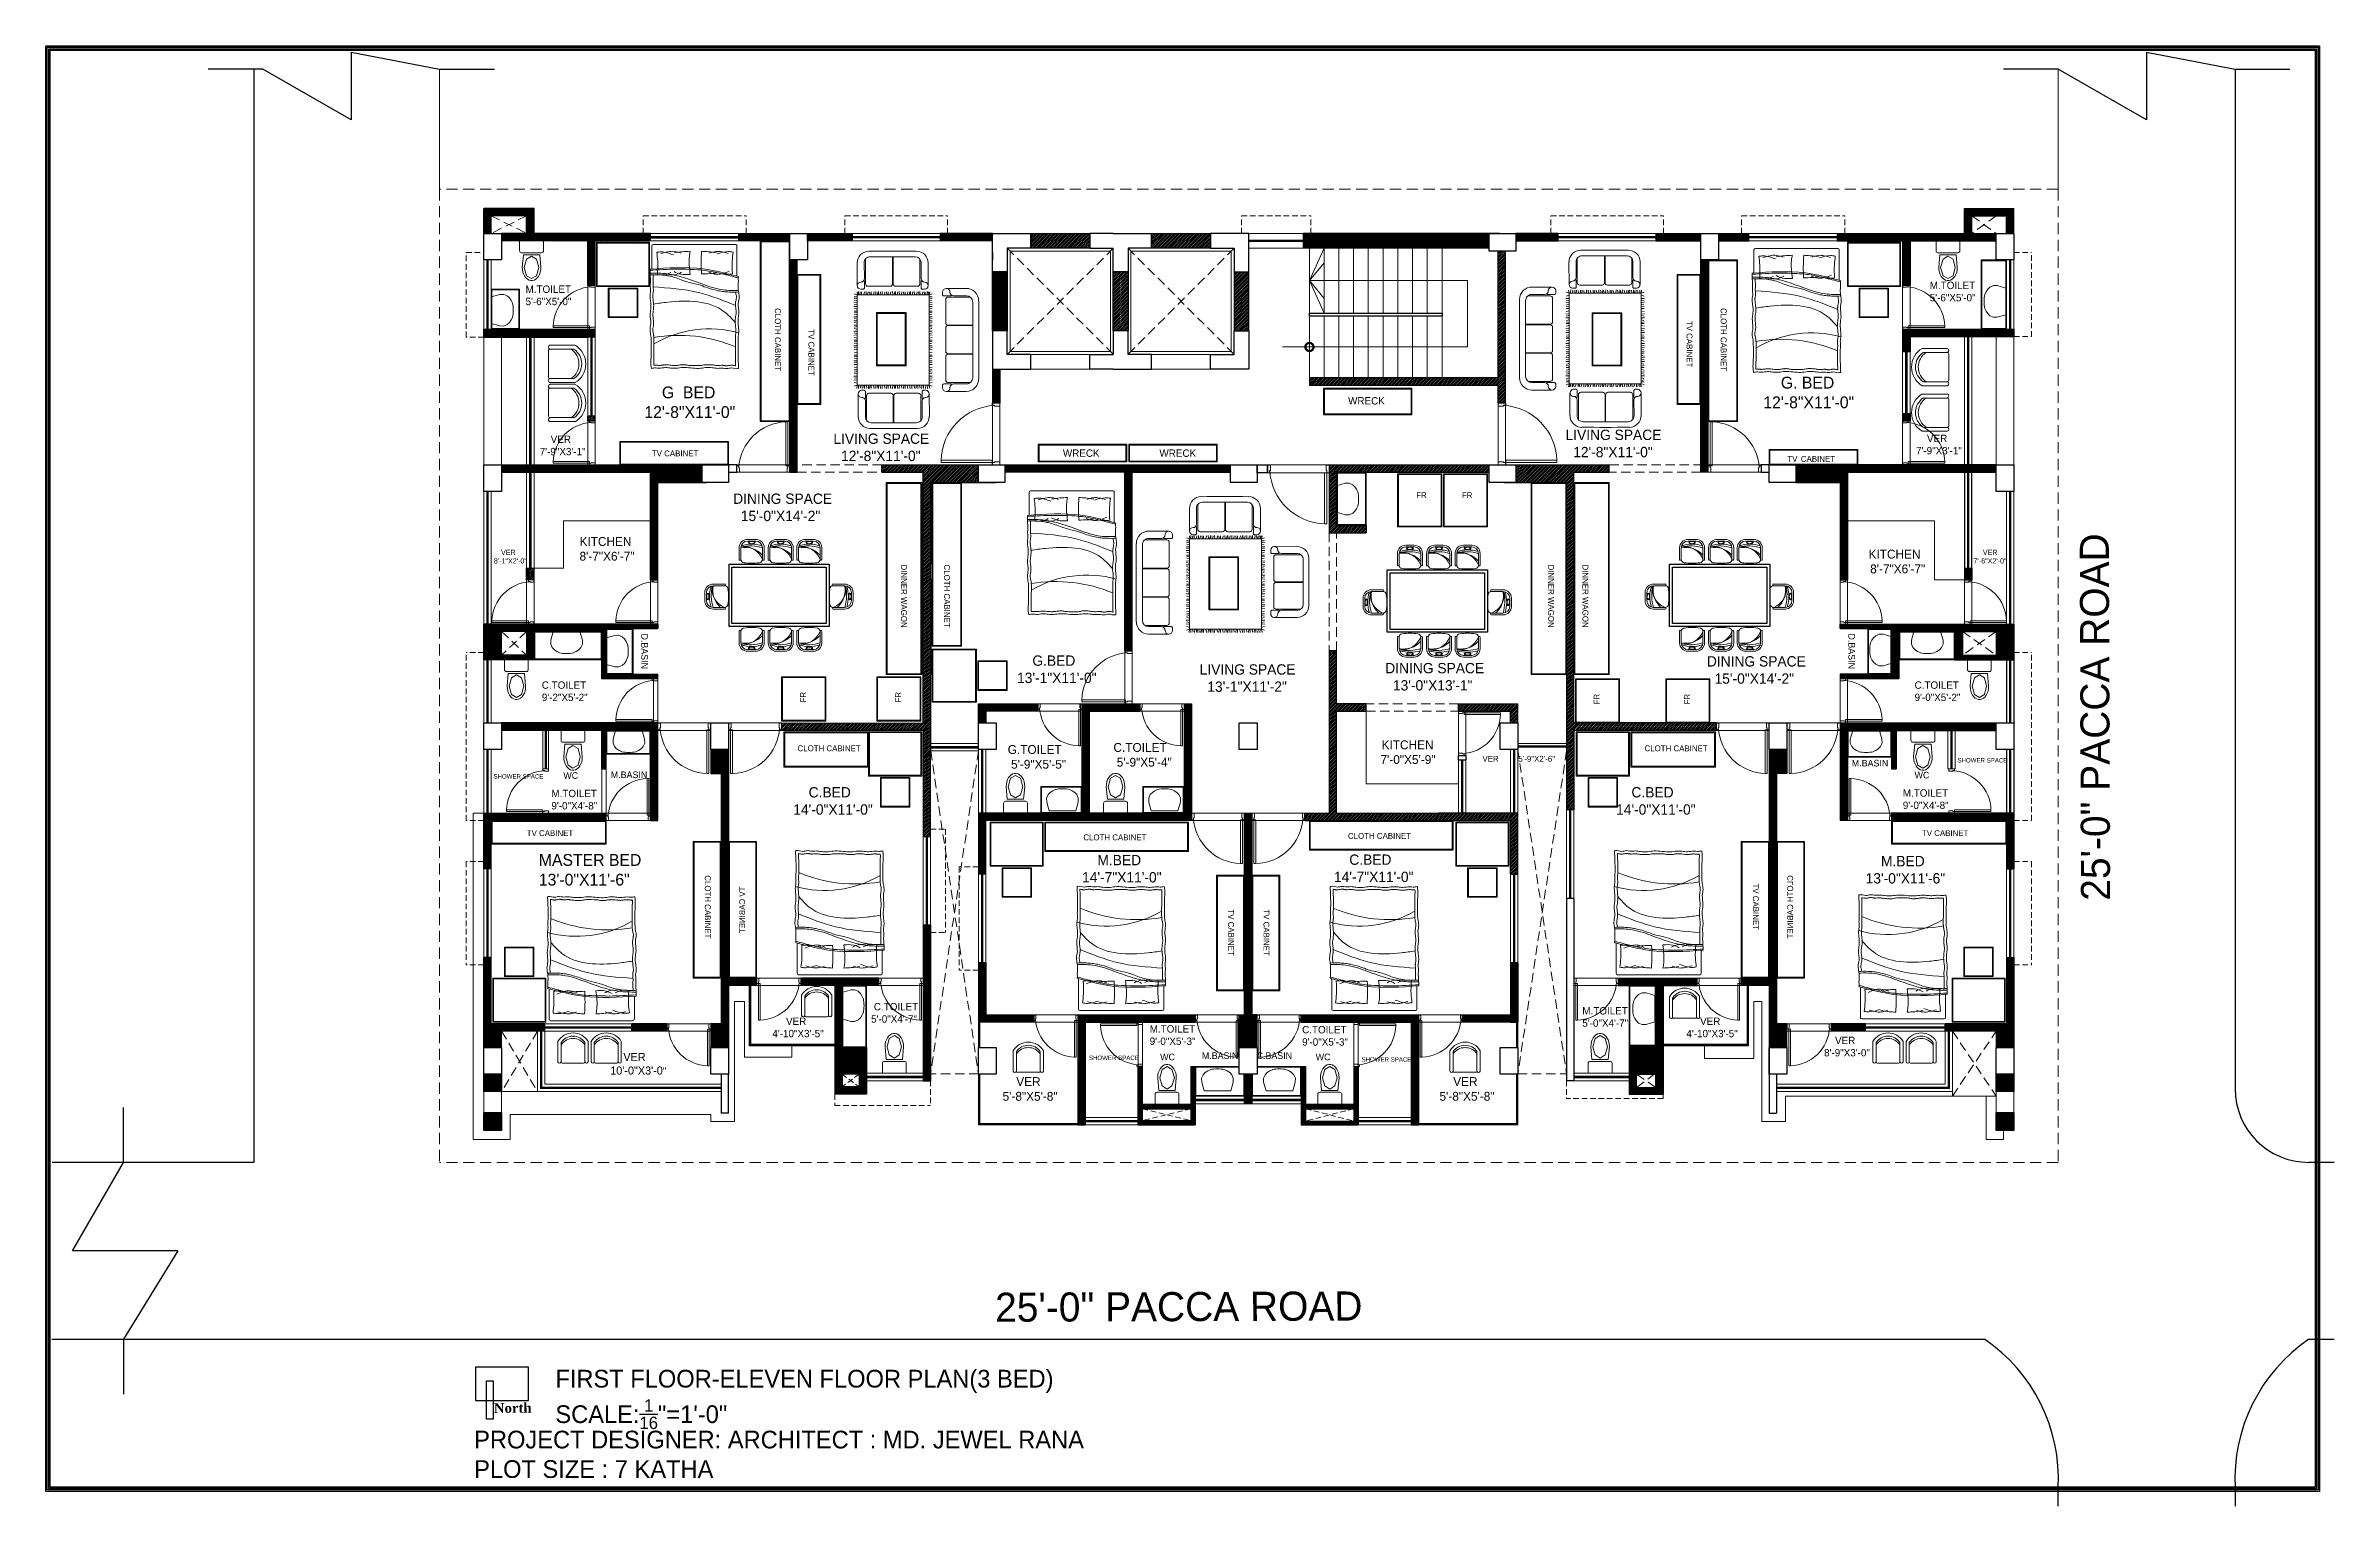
# Model space of a CAD drawing. Header units: inches. Extents: x 23587 to 409338, y -226199 to -75910.
# Drawn here: x 394441 to 395994, y -212323 to -211332 of the extents above; entities that cross this region are included whole.
import ezdxf

# ---------------------------------------------------------------- set-up
doc = ezdxf.new("R2010")
doc.units = ezdxf.units.IN
doc.header["$LTSCALE"] = 25.4
doc.header["$MEASUREMENT"] = 0
doc.linetypes.add('DASHED', pattern=[0.75, 0.5, -0.25])
for name, color, linetype, lineweight in [('COLOUM', 1, 'Continuous', 40), ('FIXTURE', 8, 'Continuous', 13), ('Fresh air fan', 250, 'Continuous', 0), ('FUR', 24, 'Continuous', 13), ('J. FURNITURE', 19, 'Continuous', 13), ('North Line', 7, 'Continuous', 0), ('sill', 252, 'Continuous', 13), ('Text.', 7, 'Continuous', 13), ('wall', 7, 'Continuous', 30)]:
    doc.layers.add(name, color=color, linetype=linetype, lineweight=lineweight)
doc.layers.add('DOOR', color=42, linetype='Continuous')
doc.styles.add('2', font='ARIALN.TTF')
doc.styles.add('MtXpl_Times_New_Roma', font='timesbd.ttf')
doc.styles.add('style3', font='TCCM____.TTF')
pattern_1 = [(45, (387455.4772, -204766.60535), (-0.61871843, 0.61871843), [])]
pattern_2 = [(45, (387455.4772, -204766.60535), (-0.44194174, 0.44194174), [])]
pattern_3 = [(45, (387455.4772, -204766.60535), (-0.530330086, 0.530330086), [])]

msp = doc.modelspace()

# ---------------------------------------------------------------- texts
at = {"layer": 'Fresh air fan', "color": 250, "lineweight": 9, "ltscale": 0.09, "attachment_point": 1, "style": '2'}
for s, width, heights, insert, char_height in [('{\\fCentury Gothic|b0|i0|c0|p34;   M.TOILET\\P   5\'-6"X5\'-0"}', 55.397, [0], (394761.3, -211494.9), 5), ('{\\fCentury Gothic|b0|i0|c0|p34;   M.TOILET\\P   5\'-6"X5\'-0"}', 55.397, [0], (395713.9, -211492.3), 5), ('{\\fCentury Gothic|b0|i0|c0|p34;     G. BED\\P 12\'-8"X11\'-0"}', 65.487, [0], (395603.6, -211556.8), 8), ('{\\fCentury Gothic|b0|i0|c0|p34;     G  BED\\P 12\'-8"X11\'-0"}', 65.487, [0], (394844.5, -211563.4), 8), ('{\\fCentury Gothic|b0|i0|c0|p34;       VER\\P   7\'-9"X3\'-1"}', 55.397, [13.6], (394770.9, -211596.7), 5), ('{\\fCentury Gothic|b0|i0|c0|p34; LIVING SPACE\\P   12\'-8"X11\'-0"}', 135.688, [0], (394973.1, -211595.3), 7), ('{\\fCentury Gothic|b0|i0|c0|p34; LIVING SPACE\\P   12\'-8"X11\'-0"}', 135.688, [0], (395469.8, -211592.7), 7), ('{\\fCentury Gothic|b0|i0|c0|p34;       VER\\P   7\'-9"X3\'-1"}', 55.397, [0], (395704.6, -211596.1), 5), ('{\\fCentury Gothic|b0|i0|c0|p34; DINING SPACE\\P   15\'-0"X14\'-2"}', 135.688, [0], (394905.1, -211636), 7), ('{\\fCentury Gothic|b0|i0|c0|p34;   KITCHEN\\P   8\'-7"X6\'-7"}', 55.397, [0], (394796.8, -211665.5), 6), ('{\\fCentury Gothic|b0|i0|c0|p34;      \\H0.875x;VER\\P   8\'-1"X2\'-0"}', 55.397, [0], (394741.3, -211674.1), 4), ('{\\fCentury Gothic|b0|i0|c0|p34;   \\H1.2x;KITCHEN\\P   8\'-7"X6\'-7"}', 55.397, [0], (395672.4, -211674.1), 5), ('{\\fCentury Gothic|b0|i0|c0|p34;       \\H0.875x;VER\\P   7\'-6"X2\'-0"}', 55.397, [0], (395745.1, -211674.1), 4), ('{\\fCentury Gothic|b0|i0|c0|p34;         G.BED            \\P     13\'-1"X11\'-0"}', 68.274, [0], (395087.3, -211745.8), 7), ('{\\fCentury Gothic|b0|i0|c0|p34; DINING SPACE\\P   15\'-0"X14\'-2"}', 135.688, [0], (395565.7, -211746.3), 7), ('{\\fCentury Gothic|b0|i0|c0|p34; LIVING SPACE\\P   13\'-1"X11\'-2"}', 135.688, [0], (395221.6, -211751.8), 7), ('{\\fCentury Gothic|b0|i0|c0|p34; DINING SPACE\\P   13\'-0"X13\'-1"}', 135.688, [0], (395347.5, -211750.9), 7), ('{\\fCentury Gothic|b0|i0|c0|p34;       C.TOILET\\P       9\'-2"X5\'-2"}', 55.397, [0], (394764.9, -211763.4), 5), ('{\\fCentury Gothic|b0|i0|c0|p34;       C.TOILET\\P       9\'-0"X5\'-2"}', 55.397, [0], (395696.2, -211763.4), 5), ('{\\fCentury Gothic|b0|i0|c0|p34;G.TOILET          5\'-9"X5\'-5"}', 55.397, [0], (395094, -211806.6), 6), ('{\\fCentury Gothic|b0|i0|c0|p34;C.TOILET          5\'-9"X5\'-4"}', 55.397, [0], (395165.7, -211805.2), 6), ('{\\fCentury Gothic|b0|i0|c0|p34;    \\H1.2x;KITCHEN\\P   7\'-0"X5\'-9"}', 55.397, [16.8], (395340.2, -211803.4), 5), ('{\\fCentury Gothic|b0|i0|c0|p34;       \\H0.9x;M.BASIN}', 55.397, [0], (394811.7, -211824.5), 5), ('{\\fCentury Gothic|b0|i0|c0|p34;    \\H0.8x;VER         5\'-9"X2\'-6"}', 55.397, [0], (395408.6, -211813.9), 5), ('{\\fCentury Gothic|b0|i0|c0|p34;       \\H0.9x;M.BASIN}', 55.397, [0], (395653.6, -211816.6), 5), ('{\\fCentury Gothic|b0|i0|c0|p34;       \\H0.9x;WC}', 55.397, [0], (395696.2, -211824.7), 5), ('{\\fCentury Gothic|b0|i0|c0|p34;SHOWER SPACE}', 55.397, [0], (395738.3, -211815.4), 3), ('{\\fCentury Gothic|b0|i0|c0|p34;SHOWER SPACE}', 55.397, [0], (394745.1, -211826.3), 3), ('{\\fCentury Gothic|b0|i0|c0|p34;       M.TOILET\\P       9\'-0"X4\'-8"}', 55.397, [0], (394771.4, -211836.9), 5), ('{\\fCentury Gothic|b0|i0|c0|p34;       \\H0.9x;WC}', 55.397, [0], (394779.5, -211825), 5), ('{\\fCentury Gothic|b0|i0|c0|p34;         C.BED            \\P     14\'-0"X11\'-0"}', 68.274, [0], (394935.5, -211835.1), 7), ('{\\fCentury Gothic|b0|i0|c0|p34;         C.BED            \\P     14\'-0"X11\'-0"}', 68.274, [0], (395493.7, -211835.1), 7), ('{\\fCentury Gothic|b0|i0|c0|p34;       M.TOILET\\P       9\'-0"X4\'-8"}', 55.397, [0], (395688.2, -211836.6), 5), ('{\\fCentury Gothic|b0|i0|c0|p34; MASTER BED\\P 13\'-0"X11\'-6"}', 70.983, [0], (394772.9, -211880.5), 8), ('{\\fCentury Gothic|b0|i0|c0|p34;         M.BED            \\P     14\'-7"X11\'-0"}', 68.274, [0], (395131.4, -211881.1), 7), ('{\\fCentury Gothic|b0|i0|c0|p34;         C.BED            \\P     14\'-7"X11\'-0"}', 68.274, [0], (395302.3, -211880.8), 7), ('{\\fCentury Gothic|b0|i0|c0|p34;         M.BED            \\P     13\'-0"X11\'-6"}', 73.661, [0], (395663, -211881.8), 7), ('{\\fCentury Gothic|b0|i0|c0|p34;     VER         4\'-10"X3\'-5"}', 55.397, [0], (394934.3, -211991.4), 5), ('{\\fCentury Gothic|b0|i0|c0|p34; C.TOILET          5\'-0"X4\'-7"}', 55.397, [0], (395001.3, -211981.5), 5), ('{\\fCentury Gothic|b0|i0|c0|p34;M.TOILET          5\'-0"X4\'-7"}', 55.397, [0], (395483.8, -211984.3), 5), ('{\\fCentury Gothic|b0|i0|c0|p34;     VER         4\'-10"X3\'-5"}', 55.397, [0], (395554.4, -211991.4), 5), ('{\\fCentury Gothic|b0|i0|c0|p34;M.TOILET          9\'-0"X5\'-3"}', 55.397, [0], (395190.3, -211996.6), 5), ('{\\fCentury Gothic|b0|i0|c0|p34;C.TOILET          9\'-0"X5\'-3"}', 55.397, [0], (395293.7, -211997.1), 5), ('{\\fCentury Gothic|b0|i0|c0|p34;    VER         8\'-9"X3\'-0"}', 55.397, [0], (395647.8, -212004.4), 5), ('{\\fCentury Gothic|b0|i0|c0|p34;      \\H1.375x;VER         \\P10\'-0"X3\'-0\\H0.90909x;"}', 55.397, [0], (394824.3, -212015.4), 4), ('{\\fCentury Gothic|b0|i0|c0|p34;SHOWER SPACE}', 55.397, [0], (395149.1, -212017.2), 3), ('{\\fCentury Gothic|b0|i0|c0|p34;       \\H0.9x;WC}', 55.397, [0], (395184.4, -212015.9), 5), ('{\\fCentury Gothic|b0|i0|c0|p34;       \\H0.9x;M.BASIN}', 55.397, [0], (395212.7, -212015), 5), ('{\\fCentury Gothic|b0|i0|c0|p34;       \\H0.9x;C.BASIN}', 55.397, [0], (395249.8, -212015), 5), ('{\\fCentury Gothic|b0|i0|c0|p34;       \\H0.9x;WC}', 55.397, [0], (395289.9, -212015.9), 5), ('{\\fCentury Gothic|b0|i0|c0|p34;SHOWER SPACE}', 55.397, [0], (395334, -212018.3), 3), ('{\\fCentury Gothic|b0|i0|c0|p34;     \\H1.2x;VER         5\'-8"X5\'-8"}', 55.397, [0], (395090.5, -212031.8), 5), ('{\\fCentury Gothic|b0|i0|c0|p34;     \\H1.2x;VER         5\'-8"X5\'-8"}', 55.397, [0], (395386.9, -212031.8), 5)]:
    msp.add_mtext_dynamic_manual_height_columns(s, width=width, gutter_width=0.5, heights=heights, dxfattribs=dict(at, insert=insert, char_height=char_height))
at = {"layer": 'Fresh air fan', "color": 250, "lineweight": 25, "ltscale": 0.09, "char_height": 4, "attachment_point": 1, "style": '2'}
for s, width, heights, insert, rotation in [('{\\fCentury Gothic|b0|i0|c0|p34;CLOTH CABINET}', 46.293, [7.35], (394940, -211510.2), 270), ('{\\fCentury Gothic|b0|i0|c0|p34;CLOTH CABINET}', 46.293, [7.35], (395581.7, -211510.2), 270), ('{\\fCentury Gothic|b0|i0|c0|p34;TV CABINET}', 46.293, [7.35], (394962.8, -211524.6), 270), ('{\\fCentury Gothic|b0|i0|c0|p34;TV CABINET}', 46.293, [7.35], (395558.5, -211518.9), 270), ('{\\fCentury Gothic|b0|i0|c0|p34;FR}', 13.361, [7.35], (394953.1, -211777.7), 90), ('{\\fCentury Gothic|b0|i0|c0|p34;FR}', 13.361, [7.35], (395017.6, -211777.7), 90), ('{\\fCentury Gothic|b0|i0|c0|p34;FR}', 13.361, [7.35], (395491.5, -211779), 90), ('{\\fCentury Gothic|b0|i0|c0|p34;FR}', 13.361, [7.35], (395552.8, -211779), 90), ('{\\fCentury Gothic|b0|i0|c0|p34;CLOTH CABINET}', 46.293, [7.35], (394892.5, -211894.9), 270), ('{\\fCentury Gothic|b0|i0|c0|p34;TV CABINET}', 46.293, [5.1], (395603.5, -211900.5), 270), ('{\\fCentury Gothic|b0|i0|c0|p34;TV CABINET}', 46.293, [7.35], (395247.5, -211918), 270), ('{\\fCentury Gothic|b0|i0|c0|p34;TV CABINET}', 46.293, [7.35], (395271.5, -211918), 270)]:
    msp.add_mtext_dynamic_manual_height_columns(s, width=width, gutter_width=0.5, heights=heights, dxfattribs=dict(at, insert=insert, rotation=rotation))
at = {"layer": 'Fresh air fan', "color": 250, "lineweight": 25, "ltscale": 0.09, "attachment_point": 1, "style": '2'}
for s, width, heights, insert, char_height in [('{\\fCentury Gothic|b0|i0|c0|p34;WRECK}', 60.165, [7.35], (395324.9, -211570.6), 5), ('{\\fCentury Gothic|b0|i0|c0|p34;TV CABINET}', 46.293, [7.35], (394852.6, -211606.8), 4), ('{\\fCentury Gothic|b0|i0|c0|p34;WRECK}', 60.165, [7.35], (395131.4, -211606.1), 5), ('{\\fCentury Gothic|b0|i0|c0|p34;WRECK}', 60.165, [7.35], (395196.9, -211606.1), 5), ('{\\fCentury Gothic|b0|i0|c0|p34;FR}', 13.361, [7.35], (395371.1, -211635.1), 4), ('{\\fCentury Gothic|b0|i0|c0|p34;FR}', 13.361, [7.35], (395402.1, -211635.1), 4), ('{\\fCentury Gothic|b0|i0|c0|p34;CLOTH CABINET}', 46.293, [7.35], (394951.4, -211806.8), 4), ('{\\fCentury Gothic|b0|i0|c0|p34;CLOTH CABINET}', 46.293, [7.35], (395526, -211806.8), 4), ('{\\fCentury Gothic|b0|i0|c0|p34;TV CABINET}', 46.293, [7.35], (394767.7, -211864.3), 4), ('{\\fCentury Gothic|b0|i0|c0|p34;CLOTH CABINET}', 46.293, [7.35], (395145.3, -211867.2), 4), ('{\\fCentury Gothic|b0|i0|c0|p34;CLOTH CABINET}', 46.293, [7.35], (395324.8, -211866.2), 4), ('{\\fCentury Gothic|b0|i0|c0|p34;TV CABINET}', 46.293, [7.35], (395714.2, -211864.3), 4), ('\\A1;{\\fCentury Gothic|b0|i0|c0|p34;FIRST FLOOR-ELEVEN FLOOR PLAN(3 BED)\\PSCALE:\\H0.7x;\\S1/16;\\H1.4286x;"=1\'-0"}', 323.808, [0], (394787.1, -212230.3), 12), ('\\A1;{\\fCentury Gothic|b0|i0|c0|p34;PROJECT DESIGNER: ARCHITECT : MD. JEWEL RANA\\PPLOT SIZE : 7 KATHA}', 411.321, [0], (394732, -212271.6), 12)]:
    msp.add_mtext_dynamic_manual_height_columns(s, width=width, gutter_width=0.5, heights=heights, dxfattribs=dict(at, insert=insert, char_height=char_height))
at = {"layer": 'Fresh air fan', "color": 250, "lineweight": 25, "ltscale": 0.09}
note = msp.add_mtext_dynamic_manual_height_columns('{\\fCentury Gothic|b0|i0|c0|p34;TV  }', width=8.64, gutter_width=0.5, heights=[7.35, 0], dxfattribs=dict(at, insert=(395622.9, -211610.5), char_height=4, attachment_point=1, style='2'))
for column, words in zip(note.columns.linked_columns, ['{\\fCentury Gothic|b0|i0|c0|p34;CABINET}']):
    column.text = words
at = {"layer": 'Fresh air fan', "color": 250, "lineweight": 9, "ltscale": 0.09, "attachment_point": 1, "rotation": 270, "style": '2'}
for s, width, insert, char_height in [('{\\fCentury Gothic|b0|i0|c0|p34;   DINNER WAGON}', 61.781, (395025.6, -211679.7), 4), ('{\\fCentury Gothic|b0|i0|c0|p34;   CLOTH CABINET}', 61.781, (395054.8, -211679.7), 4), ('{\\fCentury Gothic|b0|i0|c0|p34;   DINNER WAGON}', 61.781, (395464.6, -211679.7), 4), ('{\\fCentury Gothic|b0|i0|c0|p34;   DINNER WAGON}', 61.781, (395487.9, -211679.7), 4), ('{\\fCentury Gothic|b0|i0|c0|p34;       \\H0.9x;D.BASIN}', 55.397, (394849.9, -211717.9), 5), ('{\\fCentury Gothic|b0|i0|c0|p34;       \\H0.9x;D.BASIN}', 55.397, (395668.8, -211717.9), 5)]:
    msp.add_mtext_dynamic_manual_height_columns(s, width=width, gutter_width=0.5, heights=[0], dxfattribs=dict(at, insert=insert, char_height=char_height))
at = {"layer": 'Fresh air fan', "color": 250, "lineweight": 25, "ltscale": 0.09, "extrusion": (0, 0, -1), "char_height": 4, "attachment_point": 1, "text_direction": (0, -1, 0), "style": '2'}
for s, insert in [('{\\fCentury Gothic|b0|i0|c0|p34;CLOTH CABINET}', (395622.8, -211894.9)), ('{\\fCentury Gothic|b0|i0|c0|p34;TV CABINET}', (394911.8, -211902.6))]:
    msp.add_mtext_dynamic_manual_height_columns(s, width=46.293, gutter_width=0.5, heights=[7.35], dxfattribs=dict(at, insert=insert))
at = {"layer": 'North Line', "linetype": 'Continuous', "lineweight": 0, "style": 'MtXpl_Times_New_Roma', "oblique": 0}
msp.add_text('North', height=6.63, rotation=0.7253, dxfattribs=at).set_placement((394745.4, -212259.6))
at = {"layer": 'Text.', "color": 254, "char_height": 19.744, "width": 1405.404, "attachment_point": 1, "style": 'style3'}
for insert, rotation in [((395822.1, -211912.2), 90.2022), ((395085.4, -212178), 0.2022)]:
    msp.add_mtext('{\\C7;25\'-0" PACCA ROAD}', dxfattribs=dict(at, insert=insert, rotation=rotation))

# ---------------------------------------------------------------- blocks, each defined once
blk = doc.blocks.new('BVBVC')
at = {"layer": 'FIXTURE'}
for p, q in [((33095.5, 891.9), (33094.7, 890.2)), ((33096.6, 893.6), (33095.5, 891.9)), ((33098.1, 895), (33096.6, 893.6)), ((33100.5, 896.1), (33098.1, 895)), ((33103.1, 896), (33100.5, 896.1)), ((33109, 894.3), (33103.1, 896)), ((33109, 876.3), (33109, 894.3)), ((33094.7, 880.5), (33095.5, 878.7)), ((33095.5, 878.7), (33096.6, 877)), ((33096.6, 877), (33098.1, 875.6)), ((33098.1, 875.6), (33100.5, 874.6)), ((33100.5, 874.6), (33103.1, 874.6)), ((33103.1, 874.6), (33109, 876.3))]:
    blk.add_line(p, q, dxfattribs=at)
blk.add_arc((33119.1, 885.3), 25, 168.8173, 191.1827, dxfattribs=at)
blk = doc.blocks.new('VNBVN')
at = {"layer": 'DOOR', "color": 8, "lineweight": 5}
for points in [[(24894.1, -74768.9), (24892.6, -74768.9), (24892.6, -74801.9), (24894.1, -74801.9)], [(24855.6, -74801.9), (24855.6, -74806.9), (24857.6, -74806.9), (24857.6, -74803.4), (24857.1, -74803.4), (24857.1, -74801.9)], [(24895.6, -74801.9), (24895.6, -74806.9), (24893.6, -74806.9), (24893.6, -74803.4), (24894.1, -74803.4), (24894.1, -74801.9)]]:
    blk.add_lwpolyline(points, close=True, dxfattribs=at)
blk.add_arc((24893.7, -74805.5), 36.6, 91.6166, 176.7465, dxfattribs=at)
blk = doc.blocks.new('COM')
at = {"layer": 'FIXTURE', "linetype": 'Continuous'}
for p, q in [((-9.6, 30), (8.4, 30)), ((-9.6, 22.5), (-9.6, 30)), ((6.9, 21), (-8.1, 21)), ((-7.6, 10), (-6.8, 19.5)), ((5.5, 19.5), (-6.8, 19.5)), ((-0.6, 18.5), (-4.4, 16.2)), ((3.1, 16.2), (-0.6, 18.5)), ((6.4, 10), (5.5, 19.5)), ((8.4, 30), (8.4, 22.5)), ((-7.6, 10), (-7.5, 8.1)), ((-7.5, 8.1), (-7.2, 6.3)), ((-7.2, 6.3), (-6.6, 4.7)), ((-6.6, 4.7), (-5.8, 3.2)), ((-4.4, 16.2), (-6.1, 10)), ((-6.1, 10), (-4.4, 3.7)), ((-5.8, 3.2), (-4.9, 2)), ((-4.9, 2), (-3.8, 1)), ((-4.4, 3.7), (-0.6, 1.5)), ((-3.8, 1), (-2.6, 0.3)), ((-2.6, 0.3), (-1.3, 0)), ((-1.3, 0), (0, 0)), ((-0.6, 1.5), (3.1, 3.7)), ((0, 0), (1.3, 0.3)), ((1.3, 0.3), (2.5, 1)), ((2.5, 1), (3.6, 2)), ((4.9, 10), (3.1, 16.2)), ((3.1, 3.7), (4.9, 10)), ((3.6, 2), (4.5, 3.2)), ((4.5, 3.2), (5.3, 4.7)), ((5.3, 4.7), (5.9, 6.3)), ((5.9, 6.3), (6.2, 8.1)), ((6.2, 8.1), (6.4, 10))]:
    blk.add_line(p, q, dxfattribs=at)
for centre, start, end in [((-8.1, 22.5), 180, 270), ((6.9, 22.5), 270, 0)]:
    blk.add_arc(centre, 1.5, start, end, dxfattribs=at)
blk = doc.blocks.new('FGHFDHF')
at = {"layer": 'FUR', "color": 253, "lineweight": 5}
for p, q in [((955.1, -4492.1), (955.1, -4476.4)), ((956.1, -4475.4), (989.1, -4475.4)), ((987.2, -4475.4), (1012, -4475.4)), ((1012.9, -4476.4), (1012.9, -4497))]:
    blk.add_line(p, q, dxfattribs=at)
for centre, radius, start, end in [((956.1, -4476.4), 0.95, 90, 180), ((1012, -4476.4), 0.95, 0, 90), ((994.3, -4607.4), 74.8, 74.6283, 120.2537), ((973.3, -4636.8), 99.8, 67.2872, 99.6496)]:
    blk.add_arc(centre, radius, start, end, dxfattribs=at)
for points in [[(958.5, -4480.7), (961.2, -4480.4), (969.8, -4482.5)], [(958.5, -4480.7), (959.1, -4486.7), (958.9, -4495.7)], [(961.2, -4481.6), (970.5, -4480.1), (974.9, -4481.3)], [(970.3, -4481.1), (976, -4480.3), (981.1, -4480)], [(981.1, -4480), (980.6, -4483.3), (981.2, -4495.7)], [(988.9, -4480), (988.6, -4488.1), (988.8, -4495.3)], [(998.9, -4481.1), (993.3, -4480.3), (988.9, -4480)], [(1007, -4481.4), (998.7, -4480.1), (994.3, -4481.3)], [(1010.3, -4480.5), (1007, -4480.2), (999.4, -4481.8)], [(1010.3, -4480.5), (1009.7, -4486.7), (1009.8, -4495.4)], [(953.9, -4492.1), (954, -4496.4), (954.2, -4500.5), (954.1, -4504), (954.3, -4506), (953.9, -4509.7), (954.2, -4513.3), (954.4, -4519.3), (954, -4522.8), (954.4, -4529.2), (953.9, -4533.5), (954.5, -4537.4), (954.7, -4540.7), (954.6, -4552.3), (954.5, -4556.5), (954.8, -4559.4)], [(953.9, -4492.1), (990, -4492), (1014, -4497.3)], [(954, -4494.8), (965.5, -4495.3), (989, -4502.1), (1003.6, -4506.2), (1013.8, -4506.5)], [(958.9, -4495.7), (963.7, -4495.9), (968.1, -4494.3)], [(965.4, -4495.5), (970.3, -4496), (975.3, -4494.2)], [(970.2, -4493.8), (974.5, -4495.5), (981.2, -4495.7)], [(998.8, -4494.7), (994.7, -4495.1), (988.8, -4495.3)], [(1007.7, -4493.4), (998.9, -4495.6), (993.9, -4494.2)], [(1009.8, -4495.4), (1005.6, -4495.6), (1000.3, -4494.7)], [(1014, -4559.4), (1013.8, -4555), (1013.7, -4543.9), (1013.8, -4540.5), (1013.7, -4538.4), (1014.1, -4534.8), (1013.9, -4531.2), (1013.8, -4525.1), (1014.2, -4521.7), (1013.8, -4515.3), (1014.4, -4511), (1013.9, -4507.1), (1013.7, -4503.7), (1013.8, -4499.1), (1013.8, -4498.1), (1014, -4497.3)], [(956, -4504.1), (986.9, -4508), (1011.9, -4516.7)], [(956.3, -4515.8), (965.9, -4514.5), (1004.3, -4521), (1011.8, -4528.5)], [(1014, -4559.4), (1013.3, -4559.6), (1009.2, -4559.1), (1005.8, -4559.6), (1003.6, -4559.3), (1000, -4559.4), (996.4, -4559), (991.6, -4558.9), (987, -4559.4), (976.2, -4558.8), (971.7, -4559.3), (968, -4559.2), (964.4, -4558.9), (960, -4559.3), (957.7, -4559.1), (954.8, -4559.4)]]:
    blk.add_spline(points, degree=3, dxfattribs=at)
for points, knots in [([(953.9, -4492.9), (956.9, -4492.7), (959.9, -4492.5), (968.9, -4492.1), (974.9, -4492), (987.2, -4492.5), (989.1, -4492.7), (992.9, -4493.2), (994.9, -4493.5), (1000.6, -4494.7), (1004.4, -4495.6), (1010, -4497.1), (1011.9, -4497.6), (1013.8, -4498.1)], [0, 0, 0, 0, 9.44479, 9.44479, 28.334371, 28.334371, 34.525324, 34.525324, 40.716276, 40.716276, 53.09818, 53.09818, 59.167455, 59.167455, 59.167455, 59.167455]), ([(954, -4496), (954.7, -4495.9), (955.2, -4495.9), (956.9, -4495.9), (958, -4495.9), (960.6, -4496), (962.1, -4496), (964.3, -4496.3), (965.1, -4496.4), (966.6, -4496.7), (967.4, -4496.8), (969.7, -4497.4), (971.2, -4497.9), (975.6, -4499.5), (978.5, -4500.8), (987.6, -4502.7), (989.2, -4503.4), (992.3, -4504.6), (993.9, -4505.1), (997, -4506), (998.4, -4506.4), (1001.2, -4507), (1002.5, -4507.2), (1005.1, -4507.5), (1006.4, -4507.6), (1009.8, -4507.7), (1011.8, -4507.7), (1014.2, -4507.6)], [0, 0, 0, 0, 1.782034, 1.782034, 5.346101, 5.346101, 10.196119, 10.196119, 12.82454, 12.82454, 15.45296, 15.45296, 20.709801, 20.709801, 30.775139, 30.775139, 35.955445, 35.955445, 41.13575, 41.13575, 45.691005, 45.691005, 49.650261, 49.650261, 53.609516, 53.609516, 60.078988, 60.078988, 60.078988, 60.078988]), ([(956, -4495.9), (956, -4496.9), (956, -4497.1), (956, -4497.7), (956.1, -4498.2), (956.1, -4499.2), (956.1, -4499.7), (956.1, -4500.5), (956.1, -4500.8), (956.1, -4501.4), (956.1, -4501.7), (956, -4502.5), (956, -4503), (956, -4503.7), (956, -4503.9), (956.1, -4504.4), (956.1, -4504.6), (956.1, -4505.1), (956.2, -4505.4), (956.2, -4506), (956.2, -4506.2), (956.2, -4506.6), (956.2, -4506.7), (956.1, -4507.3), (956.1, -4507.6), (956, -4508.3), (955.9, -4508.7), (955.8, -4509.2), (955.8, -4509.4), (955.8, -4509.7), (955.8, -4509.9), (955.8, -4510.3), (955.8, -4510.7), (955.9, -4511.5), (955.9, -4511.9), (956.1, -4512.8), (956.1, -4513.3), (956.2, -4514.4), (956.3, -4514.9), (956.4, -4516.4), (956.4, -4517.4), (956.3, -4518.9), (956.3, -4519.2), (956.2, -4520), (956.1, -4520.3), (956, -4521), (956, -4521.4), (955.9, -4522), (955.9, -4522.3), (955.9, -4522.8), (955.9, -4522.9), (955.9, -4523.3), (955.9, -4523.6), (955.9, -4524.2), (956, -4524.6), (956.1, -4525.9), (956.2, -4526.7), (956.3, -4527.9), (956.3, -4528.3), (956.3, -4528.8), (956.3, -4529.1), (956.3, -4529.7), (956.2, -4530.1), (956.1, -4531.2), (955.9, -4531.9), (955.8, -4532.7), (955.8, -4532.9), (955.8, -4533.3), (955.8, -4533.5), (955.8, -4533.8), (955.8, -4534), (955.9, -4534.6), (956, -4535), (956.2, -4535.9), (956.3, -4536.3), (956.4, -4537.1), (956.4, -4537.3), (956.5, -4537.8), (956.5, -4538), (956.5, -4538.6), (956.6, -4539.1), (956.6, -4539.9), (956.6, -4540.3), (956.6, -4541.4), (956.6, -4542.1), (956.6, -4543.6), (956.6, -4544.4), (956.5, -4552.6), (956.5, -4553), (956.5, -4553.8), (956.5, -4554.2), (956.4, -4555), (956.4, -4555.4), (956.4, -4556.2), (956.4, -4556.6), (956.5, -4557.1), (956.5, -4557.2), (956.5, -4557.3)], [4.978875, 4.978875, 4.978875, 4.978875, 5.579958, 5.579958, 7.128971, 7.128971, 8.556084, 8.556084, 9.447278, 9.447278, 10.338472, 10.338472, 12.12086, 12.12086, 12.894639, 12.894639, 13.668418, 13.668418, 14.503571, 14.503571, 15.001558, 15.001558, 15.499545, 15.499545, 16.495519, 16.495519, 17.564655, 17.564655, 18.292536, 18.292536, 18.900849, 18.900849, 20.192298, 20.192298, 21.675724, 21.675724, 23.192838, 23.192838, 24.709952, 24.709952, 27.744179, 27.744179, 28.804202, 28.804202, 29.864225, 29.864225, 31.092823, 31.092823, 32.047926, 32.047926, 32.815273, 32.815273, 33.58262, 33.58262, 35.117314, 35.117314, 37.547779, 37.547779, 38.580626, 38.580626, 39.140234, 39.140234, 40.25945, 40.25945, 42.367848, 42.367848, 43.307358, 43.307358, 44.028218, 44.028218, 44.749078, 44.749078, 46.190798, 46.190798, 47.632517, 47.632517, 48.262773, 48.262773, 48.893028, 48.893028, 50.153538, 50.153538, 51.319075, 51.319075, 53.650149, 53.650149, 55.981222, 55.981222, 57.240447, 57.240447, 58.499671, 58.499671, 59.872408, 59.872408, 61.240897, 61.240897, 61.619663, 61.619663, 61.619663, 61.619663]), ([(1012, -4557.7), (1012, -4557.6), (1012, -4557.6), (1012, -4556.9), (1012, -4556.3), (1011.9, -4555.2), (1011.9, -4554.7), (1011.9, -4553.7), (1011.8, -4553.2), (1011.8, -4552.2), (1011.8, -4544.7), (1011.8, -4543.9), (1011.8, -4543.6), (1011.9, -4543), (1011.9, -4542.7), (1011.9, -4541.9), (1012, -4541.4), (1011.9, -4540.7), (1011.9, -4540.5), (1011.9, -4540.1), (1011.9, -4539.8), (1011.8, -4539.3), (1011.8, -4539), (1011.8, -4538.5), (1011.8, -4538.3), (1011.8, -4537.9), (1011.8, -4537.7), (1011.9, -4537.1), (1011.9, -4536.8), (1012, -4536.1), (1012.1, -4535.8), (1012.2, -4535.3), (1012.2, -4535.1), (1012.2, -4534.7), (1012.2, -4534.6), (1012.2, -4534.1), (1012.2, -4533.8), (1012.2, -4533), (1012.1, -4532.5), (1012, -4531.6), (1012, -4531.1), (1011.9, -4530.1), (1011.8, -4529.6), (1011.7, -4528), (1011.7, -4527), (1011.8, -4525.6), (1011.9, -4525.2), (1012, -4524.5), (1012, -4524.1), (1012.1, -4523.4), (1012.2, -4523), (1012.3, -4522.4), (1012.3, -4522.1), (1012.3, -4521.7), (1012.3, -4521.5), (1012.3, -4521.1), (1012.3, -4520.9), (1012.3, -4520.2), (1012.2, -4519.8), (1012.1, -4518.6), (1012, -4517.8), (1011.9, -4516.6), (1011.9, -4516.2), (1011.9, -4515.6), (1011.9, -4515.4), (1012, -4514.7), (1012, -4514.3), (1012.2, -4513.2), (1012.3, -4512.6), (1012.5, -4511.7), (1012.5, -4511.5), (1012.5, -4511.1), (1012.5, -4510.9), (1012.5, -4510.6), (1012.5, -4510.4), (1012.4, -4509.9), (1012.3, -4509.5), (1012.2, -4508.9), (1012.2, -4508.7), (1012.2, -4507.7)], [1.890882, 1.890882, 1.890882, 1.890882, 1.960247, 1.960247, 4.030945, 4.030945, 5.579958, 5.579958, 7.128971, 7.128971, 8.556084, 8.556084, 9.447278, 9.447278, 10.338472, 10.338472, 12.12086, 12.12086, 12.894639, 12.894639, 13.668418, 13.668418, 14.503571, 14.503571, 15.001558, 15.001558, 15.499545, 15.499545, 16.495519, 16.495519, 17.564655, 17.564655, 18.292536, 18.292536, 18.900849, 18.900849, 20.192298, 20.192298, 21.675724, 21.675724, 23.192838, 23.192838, 24.709952, 24.709952, 27.744179, 27.744179, 28.804202, 28.804202, 29.864225, 29.864225, 31.092823, 31.092823, 32.047926, 32.047926, 32.815273, 32.815273, 33.58262, 33.58262, 35.117314, 35.117314, 37.547779, 37.547779, 38.580626, 38.580626, 39.140234, 39.140234, 40.25945, 40.25945, 42.367848, 42.367848, 43.307358, 43.307358, 44.028218, 44.028218, 44.749078, 44.749078, 46.190798, 46.190798, 46.680276, 46.680276, 46.680276, 46.680276]), ([(1012, -4557.7), (1011.9, -4557.6), (1011.9, -4557.6), (1011.5, -4557.5), (1011.1, -4557.5), (1010.4, -4557.3), (1010.1, -4557.3), (1009.7, -4557.2), (1009.5, -4557.2), (1009.2, -4557.2), (1009, -4557.2), (1008.7, -4557.2), (1008.6, -4557.3), (1008.2, -4557.3), (1007.9, -4557.4), (1007.3, -4557.5), (1006.9, -4557.6), (1006.3, -4557.7), (1006.1, -4557.7), (1005.8, -4557.7), (1005.8, -4557.7), (1005.7, -4557.7), (1005.6, -4557.7), (1005.4, -4557.7), (1005.2, -4557.6), (1004.8, -4557.6), (1004.6, -4557.5), (1004.3, -4557.5), (1004.1, -4557.4), (1003.8, -4557.4), (1003.7, -4557.4), (1003.4, -4557.4), (1003.3, -4557.3), (1002.8, -4557.3), (1002.6, -4557.3), (1001.8, -4557.4), (1001.3, -4557.4), (1000.6, -4557.5), (1000.4, -4557.5), (1000, -4557.5), (999.9, -4557.5), (999.7, -4557.5), (999.5, -4557.5), (999.2, -4557.5), (998.9, -4557.4), (998.2, -4557.3), (997.8, -4557.3), (996.8, -4557.1), (996.3, -4557.1), (995.4, -4557), (994.9, -4556.9), (993.7, -4556.9), (993, -4556.9), (992, -4556.9), (991.7, -4556.9), (990.8, -4557), (990.2, -4557.1), (989.2, -4557.3), (988.7, -4557.4), (987.9, -4557.5), (987.5, -4557.5), (987, -4557.5), (986.8, -4557.5), (986.3, -4557.5), (986.1, -4557.5), (980.9, -4557.4), (980.4, -4557.4), (979.1, -4557.2), (978.3, -4557), (977.1, -4556.9), (976.7, -4556.9), (976.1, -4556.9), (975.9, -4556.9), (975.4, -4557), (975.2, -4557), (974.6, -4557), (974.2, -4557.1), (973.4, -4557.2), (972.9, -4557.3), (972.3, -4557.4), (972, -4557.4), (971.6, -4557.4), (971.4, -4557.4), (970.9, -4557.5), (970.7, -4557.5), (970.1, -4557.5), (969.6, -4557.4), (968.5, -4557.4), (967.9, -4557.3), (966.6, -4557.1), (966, -4557.1), (965, -4557), (964.7, -4557), (964.2, -4557), (963.9, -4557.1), (963.3, -4557.1), (963, -4557.1), (962.2, -4557.2), (961.7, -4557.3), (961, -4557.3), (960.8, -4557.4), (960.4, -4557.4), (960.2, -4557.4), (959.9, -4557.4), (959.8, -4557.4), (959.4, -4557.3), (959.2, -4557.3), (958.7, -4557.3), (958.4, -4557.3), (957.9, -4557.2), (957.6, -4557.2), (957.1, -4557.2), (956.8, -4557.3), (956.5, -4557.3), (956.5, -4557.3), (956.5, -4557.3)], [2.468295, 2.468295, 2.468295, 2.468295, 2.72176, 2.72176, 3.951616, 3.951616, 4.554057, 4.554057, 4.947685, 4.947685, 5.279448, 5.279448, 5.611211, 5.611211, 6.274736, 6.274736, 7.407159, 7.407159, 8.539581, 8.539581, 8.895906, 8.895906, 9.25223, 9.25223, 9.96488, 9.96488, 10.540138, 10.540138, 10.926568, 10.926568, 11.265437, 11.265437, 11.604305, 11.604305, 12.282043, 12.282043, 13.80513, 13.80513, 14.589285, 14.589285, 15.07888, 15.07888, 15.568475, 15.568475, 16.547664, 16.547664, 17.979548, 17.979548, 19.423334, 19.423334, 20.86712, 20.86712, 22.816137, 22.816137, 23.668334, 23.668334, 25.42301, 25.42301, 26.987851, 26.987851, 28.246059, 28.246059, 29.092679, 29.092679, 29.9393, 29.9393, 31.632541, 31.632541, 34.096495, 34.096495, 35.066902, 35.066902, 35.672463, 35.672463, 36.278023, 36.278023, 37.489145, 37.489145, 38.810083, 38.810083, 39.709316, 39.709316, 40.493116, 40.493116, 41.276917, 41.276917, 42.844517, 42.844517, 44.859637, 44.859637, 46.874757, 46.874757, 47.587839, 47.587839, 48.406198, 48.406198, 49.224558, 49.224558, 50.861277, 50.861277, 51.682262, 51.682262, 52.22872, 52.22872, 52.899541, 52.899541, 53.570363, 53.570363, 54.377246, 54.377246, 55.115182, 55.115182, 55.853119, 55.853119, 55.895222, 55.895222, 55.895222, 55.895222])]:
    blk.add_open_spline(points, degree=3, knots=knots, dxfattribs=at)
blk = doc.blocks.new('BVBV')
at = {"layer": 'J. FURNITURE'}
for p, q in [((-193822.2, -192426.7), (-193822.2, -192443.7)), ((-193819.5, -192427.5), (-193819.5, -192443.7)), ((-193799.6, -192443.7), (-193799.6, -192427.5)), ((-193796.9, -192443.7), (-193796.9, -192426.7)), ((-193818.4, -192444.7), (-193800.7, -192444.7))]:
    blk.add_line(p, q, dxfattribs=at)
for centre, radius, start, end in [((-193809.6, -192434.1), 14.7, 30.5102, 149.4898), ((-193809.6, -192434.1), 12, 33.8819, 146.1181), ((-193809.6, -192436), 12, 33.8819, 146.1181), ((-193820.9, -192443.4), 1.39, 192.6804, 347.3196), ((-193818.4, -192443.7), 1.08, 180, 270), ((-193800.7, -192443.7), 1.08, 270, 0), ((-193798.3, -192443.4), 1.39, 192.6804, 347.3196)]:
    blk.add_arc(centre, radius, start, end, dxfattribs=at)
blk = doc.blocks.new('SC')
at = {"layer": 'FUR', "color": 251, "lineweight": 5, "true_color": 0x636466}
for p, q in [((-11.4, -3.6), (-11.4, 6.6)), ((-9.9, -3.6), (-9.9, 6.6)), ((9.3, -3.6), (9.3, 6.6)), ((10.8, -3.6), (10.8, 6.6)), ((-3.9, -9.6), (3.3, -9.6)), ((-3.9, -11.1), (3.3, -11.1))]:
    blk.add_line(p, q, dxfattribs=at)
for centre, radius, start, end in [((-10.7, 6.6), 0.749, 0, 180), ((-6.9, 6.6), 3, 97.5016, 180), ((-6, 16.3), 20.3, 258.8938, 318.844), ((-7.1, 12.9), 17.6, 260.9859, 338.7364), ((-0.3, -43.6), 53.6, 82.4984, 97.5016), ((6.3, 6.6), 3, 0, 82.4984), ((10, 6.6), 0.749, 0, 180), ((-3.9, -3.6), 7.5, 180, 270), ((-3.9, -3.6), 6, 180, 270), ((-1.9, 33.6), 38.9, 258.169, 286.7102), ((-0.3, 24.1), 31, 252.5915, 287.4085), ((3.3, -3.6), 6, 270, 0), ((3.3, -3.6), 7.5, 270, 0)]:
    blk.add_arc(centre, radius, start, end, dxfattribs=at)
at = {"layer": 'FUR', "color": 251, "lineweight": 5, "true_color": 0x636466, "extrusion": (0, 0, -1)}
blk.add_ellipse((-0.3, -8.3), major_axis=(2.95, 0), ratio=0.451831, dxfattribs=at)
at = {"layer": 'FUR', "color": 251, "lineweight": 5, "true_color": 0x636466}
blk.add_open_spline([(2.3, -8.3), (2.3, -8.3), (2.3, -8.4), (2.2, -8.5), (2.2, -8.6), (2, -8.7), (1.9, -8.8), (1.5, -9), (1.1, -9.1), (0.2, -9.3), (-0.3, -9.3), (-1.2, -9.2), (-1.7, -9.1), (-2.3, -8.9), (-2.5, -8.8), (-2.8, -8.6), (-2.8, -8.5), (-2.9, -8.4), (-2.9, -8.3), (-2.9, -8.2), (-2.9, -8.1), (-2.7, -8), (-2.6, -7.9), (-2.4, -7.7), (-2.2, -7.6), (-1.6, -7.4), (-1, -7.3), (0.1, -7.3), (0.7, -7.4), (1.5, -7.6), (1.7, -7.7), (2.1, -7.9), (2.2, -8), (2.3, -8.2), (2.3, -8.2), (2.3, -8.3), (2.3, -8.3), (2.3, -8.3)], degree=3, knots=[0, 0, 0, 0, 0.234262, 0.234262, 0.468524, 0.468524, 0.702786, 0.702786, 1.220033, 1.220033, 1.73728, 1.73728, 2.254527, 2.254527, 2.632082, 2.632082, 2.916235, 2.916235, 3.200389, 3.200389, 3.484542, 3.484542, 3.768696, 3.768696, 4.052849, 4.052849, 4.656099, 4.656099, 5.25935, 5.25935, 5.665501, 5.665501, 5.976888, 5.976888, 6.228256, 6.228256, 6.283185, 6.283185, 6.283185, 6.283185], dxfattribs=at)
blk = doc.blocks.new('fghdfhfdgh')
at = {"layer": 'Fresh air fan', "color": 250, "lineweight": 5, "ltscale": 0.09}
for p, q in [((989.3, -4355.1), (947, -4355.1)), ((947, -4355.1), (947, -4423.1)), ((989.3, -4355.1), (989.3, -4423.1)), ((989.3, -4423.1), (947, -4423.1))]:
    blk.add_line(p, q, dxfattribs=at)
at = {"layer": 'Fresh air fan', "color": 250, "lineweight": 25, "ltscale": 0.09}
for points in [[(947, -4355.1), (989.3, -4355.1), (989.3, -4423.1), (947, -4423.1)], [(949, -4357.1), (987.3, -4357.1), (987.3, -4421.1), (949, -4421.1)]]:
    blk.add_lwpolyline(points, close=True, dxfattribs=at)
at = {"layer": 'FUR'}
for p, xscale, yscale, zscale, rotation in [((967.1, -4347.1), 0.764999999992142, 0.764999999992142, 0.764999999992142, 180), ((938.7, -4370.7), 0.7650000000012369, 0.7650000000012369, 0.7650000000012369, 270), ((997.6, -4370.7), -0.7650000000012369, 0.7650000000012369, 0.7650000000012369, 90), ((938.7, -4390.4), 0.7650000000012369, 0.7650000000012369, 0.7650000000012369, 270), ((997.6, -4390.4), -0.7650000000012369, 0.7650000000012369, 0.7650000000012369, 90), ((938.7, -4409.8), 0.7650000000012369, 0.7650000000012369, 0.7650000000012369, 270), ((997.6, -4409.8), -0.7650000000012369, 0.7650000000012369, 0.7650000000012369, 90)]:
    blk.add_blockref('SC', p, dxfattribs=dict(at, xscale=xscale, yscale=yscale, zscale=zscale, rotation=rotation))
at = {"layer": 'FUR', "extrusion": (0, 0, -1), "xscale": 0.764999999992142, "yscale": 0.764999999992142, "zscale": -0.764999999992142}
blk.add_blockref('SC', (-967.1, -4430.8), dxfattribs=at)
blk = doc.blocks.new('DSFSDF')
at = {"layer": 'FUR', "color": 251, "linetype": 'Continuous', "true_color": 0x636466}
for p, q in [((473344.6, -58075.9), (473334.3, -58075.9)), ((473350.6, -58069.9), (473334.5, -58069.9)), ((473346.8, -58075.9), (473352.6, -58075.9)), ((473353.6, -58074.9), (473353.6, -58072.9))]:
    blk.add_line(p, q, dxfattribs=at)
at = {"layer": 'FUR', "color": 251, "true_color": 0x636466}
for p, q in [((473346.8, -58075.9), (473346.4, -58075.3)), ((473352, -58075.9), (473350.4, -58075.9)), ((473349, -58145.8), (473331.1, -58145.8)), ((473334.5, -58152.9), (473350.6, -58152.9))]:
    blk.add_line(p, q, dxfattribs=at)
for points in [[(473329.3, -58080.9), (473329.3, -58141.9, 0.416121), (473334.3, -58146.9), (473344.6, -58146.9)], [(473349, -58099.6, 0.414214), (473351, -58097.6), (473351, -58078.9, 0.414214), (473349, -58076.9)], [(473349, -58122.5, 0.414214), (473351, -58120.5), (473351, -58101.8, 0.414214), (473349, -58099.8)], [(473349, -58122.9, -0.414214), (473351, -58124.9), (473351, -58143.8, -0.414214), (473349, -58145.8)]]:
    blk.add_lwpolyline(points, format="xyb", dxfattribs=at)
for points in [[(473349, -58076.9), (473331.3, -58076.9)], [(473329.3, -58099.6), (473349, -58099.6)], [(473349, -58099.8), (473329.3, -58099.8)], [(473329.3, -58122.5), (473349, -58122.5)], [(473329.3, -58122.9), (473349, -58122.9)]]:
    blk.add_lwpolyline(points, dxfattribs=at)
for points in [[(473353.6, -58072.9, 1), (473347.6, -58072.9, -0.235426), (473346.4, -58075.3), (473346.8, -58075.9), (473352.6, -58075.9, 0.414214), (473353.6, -58074.9)], [(473353.6, -58149.9, -1), (473347.6, -58149.9, 0.235426), (473346.4, -58147.5), (473346.8, -58146.9), (473352.6, -58146.9, -0.414214), (473353.6, -58147.9)]]:
    blk.add_lwpolyline(points, format="xyb", close=True, dxfattribs=at)
at = {"layer": 'FUR', "color": 251, "linetype": 'Continuous', "true_color": 0x636466}
for centre, radius, start, end in [((488569, -58112.2), 15244.6, 179.87825, 180.11578), ((473334.5, -58079.9), 10, 89.9972, 179.5058), ((473344.6, -58072.9), 3, 269.9972, 359.9972), ((473350.6, -58072.9), 3, 359.9972, 179.9972), ((473352.6, -58074.9), 1, 269.9972, 359.9972), ((473344.6, -58149.9), 3, 359.9972, 89.9972)]:
    blk.add_arc(centre, radius, start, end, dxfattribs=at)
at = {"layer": 'FUR', "color": 251, "true_color": 0x636466}
for centre, radius, start, end in [((473334.3, -58080.9), 5, 89.9972, 179.9972), ((473334.5, -58142.9), 10, 180.4873, 270.2072)]:
    blk.add_arc(centre, radius, start, end, dxfattribs=at)
blk = doc.blocks.new('carpet')
at = {"color": 251, "lineweight": 5, "ltscale": 0.2, "true_color": 0x636466}
for p, q in [((34806.2, -5271.6), (34802.7, -5271.7)), ((34806.2, -5270.2), (34802.8, -5269.3)), ((34806.2, -5273.5), (34802.8, -5274)), ((34806.2, -5276.1), (34802.8, -5276.1)), ((34806.2, -5277.4), (34802.8, -5278)), ((34806.2, -5282.1), (34802.8, -5282.1)), ((34806.2, -5283.4), (34802.8, -5284)), ((34806.2, -5280.1), (34803.1, -5279.5)), ((34806.2, -5286.1), (34803.1, -5285.5)), ((34806.2, -5270.2), (34805.2, -5266.8)), ((34808.3, -5270.2), (34809.2, -5266.8)), ((34811.9, -5270.2), (34811.7, -5266.7)), ((34813.5, -5270.2), (34814.1, -5266.8)), ((34815.9, -5270.2), (34815.8, -5266.7)), ((34818.1, -5270.2), (34818.6, -5267.1)), ((34820.7, -5270.2), (34820.2, -5266.8)), ((34822.5, -5270.2), (34822.5, -5266.8)), ((34824.7, -5270.2), (34825.5, -5266.8)), ((34828.2, -5270.2), (34828, -5266.7)), ((34829.8, -5270.2), (34830.4, -5266.8)), ((34832.2, -5270.2), (34832.1, -5266.7)), ((34834.4, -5270.2), (34835, -5267.1)), ((34837.1, -5270.2), (34836.5, -5266.8)), ((34838.2, -5270.2), (34838.2, -5266.8)), ((34840.4, -5270.2), (34841.2, -5266.8)), ((34843.9, -5270.2), (34843.7, -5266.7)), ((34845.5, -5270.2), (34846.1, -5266.8)), ((34847.9, -5270.2), (34847.8, -5266.7)), ((34850.1, -5270.2), (34850.7, -5267.1)), ((34852.8, -5270.2), (34852.2, -5266.8)), ((34853.8, -5270.2), (34853.8, -5266.8)), ((34856, -5270.2), (34856.8, -5266.8)), ((34859.5, -5270.2), (34859.3, -5266.7)), ((34861.1, -5270.2), (34861.7, -5266.8)), ((34863.5, -5270.2), (34863.4, -5266.7)), ((34865.7, -5270.2), (34866.3, -5267.1)), ((34868.4, -5270.2), (34867.8, -5266.8)), ((34869.7, -5270.2), (34869.7, -5266.8)), ((34871.8, -5270.2), (34872.7, -5266.8)), ((34874.6, -5270.2), (34874.4, -5266.7)), ((34876.2, -5270.2), (34876.8, -5266.8)), ((34878.6, -5270.2), (34878.5, -5266.7)), ((34880.8, -5270.2), (34881.4, -5267.1)), ((34883.5, -5270.2), (34882.9, -5266.8)), ((34884.8, -5270.2), (34884.8, -5266.8)), ((34886.9, -5270.2), (34887.8, -5266.8)), ((34889.7, -5270.2), (34889.5, -5266.7)), ((34891.3, -5270.2), (34891.9, -5266.8)), ((34893.7, -5270.2), (34893.6, -5266.7)), ((34895.9, -5270.2), (34896.5, -5267.1)), ((34898.6, -5270.2), (34898, -5266.8)), ((34899.9, -5270.2), (34899.9, -5266.8)), ((34902, -5270.2), (34902.9, -5266.8)), ((34902, -5270.2), (34902.9, -5266.8)), ((34902, -5270.2), (34905.3, -5269.3)), ((34902, -5271.4), (34905.3, -5270.5)), ((34902, -5271.6), (34905.4, -5271.7)), ((34902, -5273.5), (34905.3, -5273.5)), ((34902, -5274.8), (34905.3, -5275.4)), ((34902, -5277.5), (34905.1, -5276.9)), ((34902, -5279.7), (34905.4, -5279.8)), ((34902, -5280.8), (34905.3, -5281.4)), ((34902, -5283.5), (34905.1, -5282.9)), ((34902, -5285.7), (34905.4, -5285.8)), ((34902, -5288.1), (34905.3, -5287.5)), ((34806.2, -5288.3), (34802.7, -5288.4)), ((34806.2, -5301.6), (34802.7, -5301.7)), ((34806.2, -5305.6), (34802.7, -5305.8)), ((34806.2, -5308.6), (34802.7, -5308.8)), ((34806.2, -5290.7), (34802.8, -5290.1)), ((34806.2, -5293.3), (34802.8, -5292.5)), ((34806.2, -5295.5), (34802.8, -5295.5)), ((34806.2, -5296.8), (34802.8, -5297.3)), ((34806.2, -5304), (34802.8, -5303.4)), ((34806.2, -5307.3), (34802.8, -5306.4)), ((34806.2, -5311.4), (34802.8, -5310.6)), ((34806.2, -5299.4), (34803.1, -5298.9)), ((34902, -5289.7), (34905.4, -5289.9)), ((34902, -5291.3), (34905.3, -5290.4)), ((34902, -5293.3), (34905.3, -5292.5)), ((34902, -5295.5), (34905.3, -5295.5)), ((34902, -5296.8), (34905.3, -5297.3)), ((34902, -5299.4), (34905.1, -5298.9)), ((34902, -5301.6), (34905.4, -5301.7)), ((34902, -5304), (34905.3, -5303.4)), ((34902, -5305.6), (34905.4, -5305.8)), ((34902, -5307.3), (34905.3, -5306.4)), ((34902, -5308.6), (34905.4, -5308.8)), ((34902, -5311.4), (34905.3, -5310.6)), ((34806.2, -5319.7), (34802.7, -5319.8)), ((34806.2, -5323.7), (34802.7, -5323.9)), ((34806.2, -5326.4), (34802.7, -5326.6)), ((34806.2, -5334.2), (34802.7, -5334.3)), ((34806.2, -5313.6), (34802.8, -5313.6)), ((34806.2, -5314.8), (34802.8, -5315.4)), ((34806.2, -5322.1), (34802.8, -5321.5)), ((34806.2, -5325.1), (34802.8, -5324.2)), ((34806.2, -5329.2), (34802.8, -5328.4)), ((34806.2, -5331.4), (34802.8, -5331.4)), ((34806.2, -5332.6), (34802.8, -5333.2)), ((34806.2, -5336.6), (34802.8, -5336)), ((34806.2, -5317.5), (34803.1, -5316.9)), ((34902, -5313.6), (34905.3, -5313.6)), ((34902, -5314.8), (34905.3, -5315.4)), ((34902, -5317.5), (34905.1, -5316.9)), ((34902, -5319.7), (34905.4, -5319.8)), ((34902, -5322.1), (34905.3, -5321.5)), ((34902, -5323.7), (34905.4, -5323.9)), ((34902, -5325.1), (34905.3, -5324.2)), ((34902, -5326.4), (34905.4, -5326.6)), ((34902, -5329.2), (34905.3, -5328.4)), ((34902, -5331.4), (34905.3, -5331.4)), ((34902, -5332.6), (34905.3, -5333.2)), ((34902, -5335.3), (34905.1, -5334.7)), ((34902, -5336.7), (34905.4, -5336.9)), ((34806.2, -5338.2), (34802.7, -5338.4)), ((34806.2, -5340.9), (34802.7, -5341.1)), ((34806.2, -5339.5), (34802.8, -5338.6)), ((34806.2, -5345), (34802.8, -5345)), ((34806.2, -5346.3), (34802.8, -5346.8)), ((34806.2, -5343.3), (34803.1, -5342.7)), ((34806.2, -5346.3), (34805.2, -5349.7)), ((34808.3, -5346.3), (34809.2, -5349.7)), ((34811.9, -5346.3), (34811.7, -5349.8)), ((34813.5, -5346.3), (34814.1, -5349.7)), ((34815.9, -5346.3), (34815.8, -5349.8)), ((34818.1, -5346.3), (34818.6, -5349.4)), ((34820.7, -5346.3), (34820.2, -5349.7)), ((34822.5, -5346.3), (34822.5, -5349.7)), ((34824.7, -5346.3), (34825.5, -5349.7)), ((34828.2, -5346.3), (34828, -5349.8)), ((34829.8, -5346.3), (34830.4, -5349.7)), ((34832.2, -5346.3), (34832.1, -5349.8)), ((34834.4, -5346.3), (34835, -5349.4)), ((34837.1, -5346.3), (34836.5, -5349.7)), ((34838.2, -5346.3), (34838.2, -5349.7)), ((34840.4, -5346.3), (34841.2, -5349.7)), ((34843.9, -5346.3), (34843.7, -5349.8)), ((34845.5, -5346.3), (34846.1, -5349.7)), ((34847.9, -5346.3), (34847.8, -5349.8)), ((34850.1, -5346.3), (34850.7, -5349.4)), ((34852.8, -5346.3), (34852.2, -5349.7)), ((34853.8, -5346.3), (34853.8, -5349.7)), ((34856, -5346.3), (34856.8, -5349.7)), ((34859.5, -5346.3), (34859.3, -5349.8)), ((34861.1, -5346.3), (34861.7, -5349.7)), ((34863.5, -5346.3), (34863.4, -5349.8)), ((34865.7, -5346.3), (34866.3, -5349.4)), ((34868.4, -5346.3), (34867.8, -5349.7)), ((34869.7, -5346.3), (34869.7, -5349.7)), ((34871.8, -5346.3), (34872.7, -5349.7)), ((34874.6, -5346.3), (34874.4, -5349.8)), ((34876.2, -5346.3), (34876.8, -5349.7)), ((34878.6, -5346.3), (34878.5, -5349.8)), ((34880.8, -5346.3), (34881.4, -5349.4)), ((34883.5, -5346.3), (34882.9, -5349.7)), ((34884.8, -5346.3), (34884.8, -5349.7)), ((34886.9, -5346.3), (34887.8, -5349.7)), ((34889.7, -5346.3), (34889.5, -5349.8)), ((34891.3, -5346.3), (34891.9, -5349.7)), ((34893.7, -5346.3), (34893.6, -5349.8)), ((34895.9, -5346.3), (34896.5, -5349.4)), ((34898.6, -5346.3), (34898, -5349.7)), ((34899.9, -5346.3), (34899.9, -5349.7)), ((34902, -5339.4), (34905.3, -5338.6)), ((34902, -5341.6), (34905.3, -5341.6)), ((34902, -5343.5), (34905.1, -5343)), ((34902, -5344.9), (34905.4, -5345.1)), ((34902, -5346), (34905.3, -5346.5)), ((34902, -5346.3), (34902.9, -5349.7))]:
    blk.add_line(p, q, dxfattribs=at)
blk.add_lwpolyline([(34806.2, -5270.2), (34902, -5270.2), (34902, -5346.3), (34806.2, -5346.4)], close=True, dxfattribs=at)
blk = doc.blocks.new('BVBCVBCV')
at = {"layer": 'FUR', "color": 8, "lineweight": 9}
for p, q in [((83412.2, -7880.3), (83395.4, -7880.3)), ((83398.1, -7874.6), (83413.5, -7874.7)), ((83410.5, -7918), (83410.1, -7918.5)), ((83414.7, -7918), (83413.3, -7918))]:
    blk.add_line(p, q, dxfattribs=at)
at = {"layer": 'FUR', "color": 8, "linetype": 'Continuous', "lineweight": 9}
for p, q in [((83408.7, -7918), (83397.9, -7918)), ((83413.5, -7922.9), (83398.1, -7922.9)), ((83410.5, -7918), (83415.1, -7918)), ((83415.9, -7918.8), (83415.9, -7920.4))]:
    blk.add_line(p, q, dxfattribs=at)
at = {"layer": 'FUR', "color": 8, "lineweight": 9}
for points in [[(83393.9, -7914), (83393.9, -7883.5, -0.416121), (83398, -7879.4), (83408.7, -7879.5)], [(83412.2, -7898.7, 0.414214), (83413.9, -7897.1), (83413.9, -7881.9, 0.414214), (83412.2, -7880.3)], [(83412.2, -7899.1, -0.414214), (83413.9, -7900.7), (83413.9, -7915.6, -0.414214), (83412.2, -7917.2)]]:
    blk.add_lwpolyline(points, format="xyb", dxfattribs=at)
for points in [[(83415.9, -7877.1, 1), (83411.1, -7877.1, -0.235426), (83410.1, -7879), (83410.5, -7879.5), (83415.1, -7879.5, 0.414214), (83415.9, -7878.7)], [(83415.9, -7920.4, -1), (83411.1, -7920.4, 0.235426), (83410.1, -7918.5), (83410.5, -7918), (83415.1, -7918, -0.414214), (83415.9, -7918.8)]]:
    blk.add_lwpolyline(points, format="xyb", close=True, dxfattribs=at)
for points in [[(83393.9, -7898.7), (83412.2, -7898.7)], [(83393.9, -7899.1), (83412.2, -7899.1)], [(83412.2, -7917.2), (83395.5, -7917.2)]]:
    blk.add_lwpolyline(points, dxfattribs=at)
at = {"layer": 'FUR', "color": 8, "linetype": 'Continuous', "lineweight": 9}
for centre, radius, start, end in [((88361.6, -7898.7), 4971.5, 179.8138, 180.1862), ((83408.7, -7877.1), 2.41, 269.9995, 359.9995), ((83398.1, -7914.8), 8.02, 180.4909, 269.9995), ((83408.7, -7920.4), 2.41, 359.9995, 89.9995), ((83413.5, -7920.4), 2.41, 179.9995, 359.9995), ((83415.1, -7918.8), 0.802, 359.9995, 89.9995)]:
    blk.add_arc(centre, radius, start, end, dxfattribs=at)
at = {"layer": 'FUR', "color": 8, "lineweight": 9}
for centre, radius, start, end in [((83398.1, -7882.7), 8.02, 89.7894, 179.5094), ((83397.9, -7914), 4.01, 179.9995, 269.9995)]:
    blk.add_arc(centre, radius, start, end, dxfattribs=at)
blk = doc.blocks.new('DFSGHGHDF')
at = {"layer": 'FUR', "xscale": -1, "rotation": 90}
blk.add_blockref('BVBCVBCV', (-6606.7, 76519.5), dxfattribs=at)
blk = doc.blocks.new('fdhdfhfdh')
at = {"layer": 'Fresh air fan', "color": 250, "lineweight": 9, "ltscale": 0.09}
for points in [[(7790.4, -6917.8), (7770.4, -6917.8), (7770.4, -6953.8), (7790.4, -6953.8)], [(7789.9, -6918.3), (7770.9, -6918.3), (7770.9, -6953.3), (7789.9, -6953.3)]]:
    blk.add_lwpolyline(points, close=True, dxfattribs=at)
at = {"layer": 'Fresh air fan', "color": 250, "lineweight": 9}
blk.add_blockref('DFSGHGHDF', (6489.2, -6.4), dxfattribs=at)
at = {"layer": 'Fresh air fan', "color": 250, "lineweight": 9, "rotation": 270}
blk.add_blockref('DFSGHGHDF', (14708.7, -5642.8), dxfattribs=at)
at = {"layer": 'FUR'}
for name, p, xscale, yscale, zscale, rotation in [('DSFSDF', (-390815.7, -55864.8), -0.8419949999979236, 0.8419949999979236, 0.8419949999979236, 180), ('carpet', (11178.9, -29242.9), -0.6400000000139698, 0.6400000000139698, 0.6400000000139698, 270)]:
    blk.add_blockref(name, p, dxfattribs=dict(at, xscale=xscale, yscale=yscale, zscale=zscale, rotation=rotation))
blk = doc.blocks.new('FHFGHFD')
at = {"layer": 'Fresh air fan', "color": 250, "lineweight": 9, "ltscale": 0.09}
for points in [[(7569.5, -6746.7), (7549.5, -6746.7), (7549.5, -6782.7), (7569.5, -6782.7)], [(7569, -6747.2), (7550, -6747.2), (7550, -6782.2), (7569, -6782.2)]]:
    blk.add_lwpolyline(points, close=True, dxfattribs=at)
at = {"layer": 'Fresh air fan', "color": 250, "lineweight": 9}
blk.add_blockref('DFSGHGHDF', (6268.4, 165.6), dxfattribs=at)
at = {"layer": 'Fresh air fan', "color": 250, "lineweight": 9, "rotation": 180}
blk.add_blockref('DFSGHGHDF', (8853.2, -13695.8), dxfattribs=at)
at = {"layer": 'FUR', "xscale": -0.6400000000139698, "yscale": 0.6400000000139698, "zscale": 0.6400000000139698, "rotation": 270}
blk.add_blockref('carpet', (10958, -29071.9), dxfattribs=at)
at = {"layer": 'FUR', "xscale": -0.8419949999979236, "yscale": 0.8419949999979236, "zscale": 0.8419949999979236}
blk.add_blockref('DSFSDF', (406155.6, 42164.3), dxfattribs=at)

# ---------------------------------------------------------------- hatches: boundary and pattern name
at = {"layer": 'Fresh air fan', "lineweight": 5, "ltscale": 0.09}
h = msp.add_hatch(dxfattribs=at)
h.set_pattern_fill('ANSI31', color=253, scale=5)
h.set_pattern_definition(pattern_2)
h.paths.add_polyline_path([(394851.6, -211459.6), (394772.6, -211459.6), (394772.6, -211442.6), (394738.6, -211442.6), (394738.6, -211459.6), (394743.6, -211459.6), (394743.6, -211447.6), (394767.6, -211447.6), (394767.6, -211459.6), (394750.6, -211459.6), (394750.6, -211464.6), (394762.9, -211464.7), (394762.9, -211464.6), (394779.1, -211464.6), (394779.1, -211464.7), (394809.1, -211464.8), (394809.1, -211494.6), (394814.1, -211494.6), (394814.1, -211464.8), (394851.6, -211464.7)])
h = msp.add_hatch(dxfattribs=at)
h.set_pattern_fill('ANSI31', color=253, scale=5)
h.set_pattern_definition(pattern_2)
h.paths.add_polyline_path([(395764.6, -211459.6), (395764.6, -211459.6), (395748.1, -211459.6), (395748.1, -211447.6), (395771.6, -211447.6), (395771.6, -211459.6), (395776.6, -211459.6), (395776.6, -211442.6), (395743.1, -211442.6), (395743.1, -211459.6), (395656.8, -211459.6), (395656.8, -211464.6), (395701.1, -211464.6), (395701.1, -211494.6), (395706.1, -211494.6), (395706.1, -211464.6), (395764.6, -211464.6)])
h = msp.add_hatch(dxfattribs=at)
h.set_pattern_fill('ANSI31', color=253, scale=5)
h.set_pattern_definition(pattern_2)
h.paths.add_polyline_path([(394911.6, -211464.7), (394946.1, -211464.7), (394946.1, -211459.6), (394911.6, -211459.6)])
h = msp.add_hatch(dxfattribs=at)
h.set_pattern_fill('ANSI31', color=253, scale=5)
h.set_pattern_definition(pattern_2)
h.paths.add_polyline_path([(394988.5, -211459.6), (394958.1, -211459.6), (394958.1, -211464.6), (394988.5, -211464.6)])
h = msp.add_hatch(dxfattribs=at)
h.set_pattern_fill('ANSI31', color=253, scale=5)
h.set_pattern_definition(pattern_2)
h.paths.add_polyline_path([(395083.6, -211459.6), (395048.1, -211459.6), (395048.1, -211464.7), (395083.6, -211464.6)])
h = msp.add_hatch(dxfattribs=at)
h.set_pattern_fill('ANSI31', color=253, scale=7)
h.set_pattern_definition(pattern_1)
h.paths.add_polyline_path([(395149.6, -211469.6), (395149.6, -211459.6), (395109.6, -211459.6), (395109.6, -211469.6)])
h = msp.add_hatch(dxfattribs=at)
h.set_pattern_fill('ANSI31', color=253, scale=7)
h.set_pattern_definition(pattern_1)
h.paths.add_polyline_path([(395191.6, -211459.6), (395191.6, -211469.6), (395231.6, -211469.6), (395231.6, -211459.6)])
h = msp.add_hatch(dxfattribs=at)
h.set_pattern_fill('ANSI31', color=254, scale=6)
h.set_pattern_definition(pattern_3)
h.paths.add_polyline_path([(395420.6, -211459.6), (395294.6, -211459.6), (395294.6, -211469.6), (395420.6, -211469.6)])
h = msp.add_hatch(dxfattribs=at)
h.set_pattern_fill('ANSI31', color=253, scale=5)
h.set_pattern_definition(pattern_2)
h.paths.add_polyline_path([(395467.4, -211459.6), (395438.6, -211459.6), (395438.6, -211464.6), (395467.4, -211464.6)])
h = msp.add_hatch(dxfattribs=at)
h.set_pattern_fill('ANSI31', color=253, scale=5)
h.set_pattern_definition(pattern_2)
h.paths.add_polyline_path([(395564.1, -211459.6), (395533.9, -211459.6), (395533.9, -211464.6), (395564.1, -211464.6)])
h = msp.add_hatch(dxfattribs=at)
h.set_pattern_fill('ANSI31', color=253, scale=5)
h.set_pattern_definition(pattern_2)
h.paths.add_polyline_path([(395596.8, -211459.6), (395576.1, -211459.6), (395576.1, -211464.6), (395596.8, -211464.6)])
h = msp.add_hatch(dxfattribs=at)
h.set_pattern_fill('ANSI31', color=253, scale=5)
h.set_pattern_definition(pattern_2)
h.paths.add_polyline_path([(394946.1, -211621.6), (394951.1, -211621.6), (394951.1, -211477.6), (394946.1, -211477.6)])
h = msp.add_hatch(dxfattribs=at)
h.set_pattern_fill('ANSI31', color=253, scale=7)
h.set_pattern_definition(pattern_1)
h.paths.add_polyline_path([(395431.6, -211471.6), (395426.6, -211471.6), (395426.6, -211557.6), (395298.6, -211557.6), (395298.6, -211562.6), (395426.6, -211562.6), (395426.6, -211574.6), (395431.6, -211574.6)])
h = msp.add_hatch(dxfattribs=at)
h.set_pattern_fill('ANSI31', color=253, scale=5)
h.set_pattern_definition(pattern_2)
h.paths.add_polyline_path([(395569.1, -211477.6), (395564.1, -211477.6), (395564.1, -211621.6), (395569.1, -211621.6)])
h = msp.add_hatch(dxfattribs=at)
h.set_pattern_fill('ANSI31', color=253, scale=5)
h.set_pattern_definition(pattern_2)
h.paths.add_polyline_path([(395093.6, -211485.6), (395083.6, -211485.6), (395083.6, -211525.6), (395093.6, -211525.6)])
h = msp.add_hatch(dxfattribs=at)
h.set_pattern_fill('ANSI31', color=253, scale=7)
h.set_pattern_definition(pattern_1)
h.paths.add_polyline_path([(395175.6, -211485.6), (395165.6, -211485.6), (395165.6, -211525.6), (395175.6, -211525.6)])
h = msp.add_hatch(dxfattribs=at)
h.set_pattern_fill('ANSI31', color=253, scale=7)
h.set_pattern_definition(pattern_1)
h.paths.add_polyline_path([(395247.6, -211525.6), (395257.6, -211525.6), (395257.6, -211485.6), (395247.6, -211485.6)])
h = msp.add_hatch(dxfattribs=at)
h.set_pattern_fill('ANSI31', color=253, scale=5)
h.set_pattern_definition(pattern_2)
h.paths.add_polyline_path([(394814.1, -211524.6), (394738.6, -211524.6), (394738.6, -211529.9), (394750.6, -211529.9), (394809.1, -211529.9), (394814.1, -211529.9)])
h = msp.add_hatch(dxfattribs=at)
h.set_pattern_fill('ANSI31', color=253, scale=5)
h.set_pattern_definition(pattern_2)
h.paths.add_polyline_path([(395776.6, -211524.6), (395701.1, -211524.6), (395701.1, -211539.6), (395706.1, -211539.6), (395706.1, -211529.6), (395776.6, -211529.6)])
h = msp.add_hatch(dxfattribs=at)
h.set_pattern_fill('ANSI31', color=253, scale=5)
h.set_pattern_definition(pattern_2)
h.paths.add_polyline_path([(395088.6, -211551.6), (395083.6, -211551.6), (395083.6, -211574.6), (395088.6, -211574.6)])
h = msp.add_hatch(dxfattribs=at)
h.set_pattern_fill('ANSI31', color=253, scale=7)
h.set_pattern_definition(pattern_1)
h.paths.add_polyline_path([(394814.1, -211586.6), (394814.1, -211583.6), (394809.1, -211583.6), (394809.1, -211586.6)])
h = msp.add_hatch(dxfattribs=at)
h.set_pattern_fill('ANSI31', color=253, scale=5)
h.set_pattern_definition(pattern_2)
h.paths.add_polyline_path([(395706.1, -211586.6), (395706.1, -211581.6), (395701.1, -211581.6), (395701.1, -211586.6)])
h = msp.add_hatch(dxfattribs=at)
h.set_pattern_fill('ANSI31', color=253, scale=5)
h.set_pattern_definition(pattern_2)
h.paths.add_polyline_path([(394886.6, -211616.6), (394750.6, -211616.6), (394750.6, -211621.6), (394851.6, -211621.6), (394851.6, -211694.6), (394856.6, -211694.6), (394856.6, -211628.6), (394886.6, -211628.6)])
h = msp.add_hatch(dxfattribs=at)
h.set_pattern_fill('ANSI31', color=253, scale=7)
h.set_pattern_definition(pattern_1)
h.paths.add_polyline_path([(395074.1, -211616.6), (395008.6, -211616.6), (395008.6, -211621.6), (395036.6, -211621.6), (395036.6, -211791.7), (394940.6, -211791.6), (394940.6, -211796.6), (395036.6, -211796.6), (395036.6, -211868.6), (395041.6, -211868.6), (395041.7, -211810.6), (395041.7, -211810.6), (395041.6, -211628.6), (395074.1, -211628.6)])
h = msp.add_hatch(dxfattribs=at)
h.set_pattern_fill('ANSI31', color=253, scale=5)
h.set_pattern_definition(pattern_2)
h.paths.add_polyline_path([(395245.1, -211616.6), (395194.4, -211616.6), (395092.1, -211616.6), (395092.1, -211621.6), (395173.4, -211621.6), (395173.4, -211742.6), (395178.4, -211742.6), (395178.4, -211621.6), (395245.1, -211621.6)])
h = msp.add_hatch(dxfattribs=at)
h.set_pattern_fill('ANSI31', color=253, scale=7)
h.set_pattern_definition(pattern_1)
h.paths.add_polyline_path([(395420.6, -211616.6), (395312.1, -211616.6), (395312.1, -211662.6), (395317.1, -211662.6), (395337.1, -211662.6), (395337.1, -211657.6), (395317.1, -211657.6), (395317.1, -211621.6), (395420.6, -211621.6)])
h = msp.add_hatch(dxfattribs=at)
h.set_pattern_fill('ANSI31', color=253, scale=7)
h.set_pattern_definition(pattern_1)
h.paths.add_polyline_path([(395502.1, -211616.6), (395438.6, -211616.6), (395438.6, -211628.6), (395473.1, -211628.6), (395473.1, -211758.8), (395473.1, -211850.6), (395478.1, -211850.6), (395478.1, -211796.6), (395574.6, -211796.6), (395574.6, -211791.6), (395478.1, -211791.6), (395478.1, -211621.6), (395502.1, -211621.6)])
h = msp.add_hatch(dxfattribs=at)
h.set_pattern_fill('ANSI31', color=253, scale=5)
h.set_pattern_definition(pattern_2)
h.paths.add_polyline_path([(395764.6, -211616.6), (395628.6, -211616.6), (395628.6, -211628.6), (395658.6, -211628.6), (395658.6, -211694.6), (395663.6, -211694.6), (395663.6, -211621.6), (395764.6, -211621.6)])
h = msp.add_hatch(dxfattribs=at)
h.set_pattern_fill('ANSI31', color=254, scale=6)
h.set_pattern_definition(pattern_3)
h.paths.add_polyline_path([(394772.6, -211686.6), (394767.6, -211686.6), (394767.6, -211694.6), (394772.6, -211694.6)])
h = msp.add_hatch(dxfattribs=at)
h.set_pattern_fill('ANSI31', color=254, scale=6)
h.set_pattern_definition([(45, (387461.97475, -204766.60535), (-0.530330086, 0.530330086), [])])
h.paths.add_polyline_path([(395748.1, -211686.6), (395743.1, -211686.6), (395743.1, -211694.6), (395746.9, -211694.6), (395748.1, -211694.6)])
h = msp.add_hatch(dxfattribs=at)
h.set_pattern_fill('ANSI31', color=253, scale=5)
h.set_pattern_definition(pattern_2)
h.paths.add_polyline_path([(394856.6, -211724.6), (394851.6, -211724.6), (394738.6, -211724.6), (394738.6, -211748.7), (394772.6, -211748.7), (394772.6, -211729.6), (394818.6, -211729.6), (394818.6, -211761.6), (394856.6, -211761.6), (394856.6, -211758.6), (394821.6, -211758.6), (394821.6, -211727.6), (394856.6, -211727.6)])
h.paths.add_polyline_path([(394767.6, -211729.6), (394767.6, -211745.7), (394750.6, -211745.7), (394750.6, -211729.6)], flags=16)
h = msp.add_hatch(dxfattribs=at)
h.set_pattern_fill('ANSI31', color=253, scale=5)
h.set_pattern_definition(pattern_2)
h.paths.add_polyline_path([(395776.6, -211724.6), (395658.6, -211724.6), (395658.6, -211727.6), (395693.6, -211727.6), (395693.6, -211758.6), (395693.6, -211758.6), (395677.5, -211758.6), (395658.6, -211758.6), (395658.6, -211761.6), (395698.6, -211761.6), (395698.6, -211729.6), (395736.6, -211729.6), (395736.6, -211748.7), (395776.6, -211748.7)])
h.paths.add_polyline_path([(395741.6, -211729.6), (395764.6, -211729.6), (395764.6, -211745.7), (395741.6, -211745.7)], flags=16)
h = msp.add_hatch(dxfattribs=at)
h.set_pattern_fill('ANSI31', color=253, scale=7)
h.set_pattern_definition(pattern_1)
h.paths.add_polyline_path([(395317.1, -211783.6), (395317.1, -211783.6), (395337.1, -211783.6), (395337.1, -211778.6), (395317.1, -211778.6), (395317.1, -211778.6), (395317.1, -211778.6), (395317.1, -211742.6), (395312.1, -211742.6), (395312.1, -211778.6), (395312.1, -211852.8), (395295.6, -211852.8), (395295.6, -211857.8), (395435.1, -211857.8), (395435.1, -211894.2), (395440.1, -211894.2), (395440.1, -211852.8), (395386.3, -211852.8), (395317.1, -211852.8)])
h = msp.add_hatch(dxfattribs=at)
h.set_pattern_fill('ANSI31', color=253, scale=5)
h.set_pattern_definition(pattern_2)
h.paths.add_polyline_path([(394856.6, -211791.6), (394750.6, -211791.6), (394750.6, -211796.6), (394818.6, -211796.6), (394818.6, -211822.8), (394821.6, -211822.8), (394821.6, -211796.6), (394851.6, -211796.6), (394851.6, -211857.8), (394856.6, -211857.8)])
h = msp.add_hatch(dxfattribs=at)
h.set_pattern_fill('ANSI31', color=253, scale=5)
h.set_pattern_definition(pattern_2)
h.paths.add_polyline_path([(395149.4, -211783.6), (395183.6, -211783.6), (395183.6, -211778.6), (395178.4, -211778.6), (395178.4, -211778.6), (395178.4, -211778.6), (395173.9, -211778.6), (395144.4, -211778.6), (395144.4, -211852.8), (395116.4, -211852.8), (395074.1, -211852.8), (395074.1, -211894.2), (395079.1, -211894.2), (395079.1, -211857.8), (395218.6, -211857.8), (395218.6, -211778.6), (395213.6, -211778.6), (395213.6, -211834.6), (395213.6, -211834.6), (395213.6, -211852.8), (395185.6, -211852.8), (395149.4, -211852.8)])
h = msp.add_hatch(dxfattribs=at)
h.set_pattern_fill('ANSI31', color=253, scale=5)
h.set_pattern_definition(pattern_2)
h.paths.add_polyline_path([(395079.1, -211783.6), (395114.4, -211783.6), (395114.4, -211778.6), (395074.1, -211778.6), (395074.1, -211791.6), (395079.1, -211791.6)])
h = msp.add_hatch(dxfattribs=at)
h.set_pattern_fill('ANSI31', color=253, scale=7)
h.set_pattern_definition(pattern_1)
h.paths.add_polyline_path([(395440.1, -211778.6), (395399.8, -211778.6), (395399.8, -211783.6), (395404.8, -211783.6), (395435.1, -211783.6), (395435.1, -211791.6), (395440.1, -211791.6)])
h = msp.add_hatch(dxfattribs=at)
h.set_pattern_fill('ANSI31', color=253, scale=5)
h.set_pattern_definition(pattern_2)
h.paths.add_polyline_path([(395764.6, -211791.6), (395658.6, -211791.6), (395658.6, -211796.6), (395658.6, -211857.8), (395663.6, -211857.8), (395663.6, -211852.8), (395663.6, -211796.6), (395693.6, -211796.6), (395693.6, -211822.8), (395696.6, -211822.8), (395696.6, -211796.6), (395764.6, -211796.6)])
h = msp.add_hatch(dxfattribs=at)
h.set_pattern_fill('ANSI31', color=253, scale=5)
h.set_pattern_definition(pattern_2)
h.paths.add_polyline_path([(394904.6, -211809.6), (394892.6, -211809.6), (394892.6, -211825.8), (394899.6, -211825.8), (394899.6, -211995.6), (394892.6, -211995.6), (394892.6, -212011.8), (394904.6, -212011.8), (394904.6, -211969.6), (394923.6, -211969.6), (394923.6, -211964.6), (394904.6, -211964.6)])
h = msp.add_hatch(dxfattribs=at)
h.set_pattern_fill('ANSI31', color=253, scale=5)
h.set_pattern_definition(pattern_2)
h.paths.add_polyline_path([(395622.6, -211809.6), (395610.6, -211809.6), (395610.6, -211964.6), (395591.6, -211964.6), (395591.6, -211969.6), (395610.6, -211969.6), (395610.6, -212011.8), (395622.6, -212011.8), (395622.6, -211995.6), (395615.6, -211995.6), (395615.6, -211825.8), (395622.6, -211825.8)])
h = msp.add_hatch(dxfattribs=at)
h.set_pattern_fill('ANSI31', color=253, scale=5)
h.set_pattern_definition(pattern_2)
h.paths.add_polyline_path([(394821.6, -211852.8), (394818.6, -211852.8), (394738.6, -211852.8), (394738.6, -211890.6), (394743.6, -211890.6), (394743.6, -211857.8), (394821.6, -211857.8)])
h = msp.add_hatch(dxfattribs=at)
h.set_pattern_fill('ANSI31', color=253, scale=5)
h.set_pattern_definition(pattern_2)
h.paths.add_polyline_path([(395263.1, -211989.6), (395259.6, -211989.6), (395259.6, -211852.8), (395254.6, -211852.8), (395254.6, -211989.6), (395251.1, -211989.6), (395251.1, -212011.8), (395263.1, -212011.8)])
h = msp.add_hatch(dxfattribs=at)
h.set_pattern_fill('ANSI31', color=253, scale=5)
h.set_pattern_definition(pattern_2)
h.paths.add_polyline_path([(395776.6, -211852.8), (395693.6, -211852.8), (395693.6, -211857.8), (395771.6, -211857.8), (395771.6, -211857.8), (395771.6, -211873.8), (395771.6, -211890.6), (395776.6, -211890.6)])
h = msp.add_hatch(dxfattribs=at)
h.set_pattern_fill('ANSI31', color=253, scale=5)
h.set_pattern_definition(pattern_2)
h.paths.add_polyline_path([(395041.6, -211928.6), (395036.6, -211928.6), (395036.6, -212034.2), (395041.6, -212034.2), (395041.6, -212029.6), (395041.6, -212029.6), (395041.6, -212029.6)])
h = msp.add_hatch(dxfattribs=at)
h.set_pattern_fill('ANSI31', color=253, scale=5)
h.set_pattern_definition(pattern_2)
h.paths.add_polyline_path([(394750.6, -212000.6), (394780, -212000.6), (394780, -211995.6), (394750.6, -211995.6), (394743.6, -211995.6), (394743.6, -211950.6), (394738.6, -211950.6), (394738.6, -212011.8), (394750.6, -212011.8)])
h = msp.add_hatch(dxfattribs=at)
h.set_pattern_fill('ANSI31', color=253, scale=5)
h.set_pattern_definition(pattern_2)
h.paths.add_polyline_path([(395079.1, -211954.2), (395074.1, -211954.2), (395074.1, -211994.6), (395111.6, -211994.6), (395111.6, -211989.6), (395079.1, -211989.6)])
h = msp.add_hatch(dxfattribs=at)
h.set_pattern_fill('ANSI31', color=253, scale=5)
h.set_pattern_definition(pattern_2)
h.paths.add_polyline_path([(395440.1, -211954.2), (395435.1, -211954.2), (395435.1, -211989.6), (395402.6, -211989.6), (395402.6, -211994.6), (395435.1, -211994.6), (395440.1, -211994.6)])
h = msp.add_hatch(dxfattribs=at)
h.set_pattern_fill('ANSI31', color=253, scale=5)
h.set_pattern_definition(pattern_2)
h.paths.add_polyline_path([(395776.6, -211950.6), (395771.6, -211950.6), (395771.6, -211995.6), (395729.9, -211995.6), (395729.9, -212000.6), (395764.6, -212000.6), (395764.6, -212011.8), (395776.6, -212011.8)])
h = msp.add_hatch(dxfattribs=at)
h.set_pattern_fill('ANSI31', color=253, scale=5)
h.set_pattern_definition(pattern_2)
h.paths.add_polyline_path([(394998.2, -212011.8), (394981.6, -212011.8), (394981.6, -211969.6), (394998.2, -211969.6), (395006.6, -211969.6), (395006.6, -211964.6), (394953.6, -211964.6), (394953.6, -211969.6), (394976.6, -211969.6), (394976.6, -212043.4), (394998.2, -212043.4)])
h.paths.add_polyline_path([(394981.6, -212029.8), (394993.2, -212029.8), (394993.2, -212038.4), (394981.6, -212038.4)], flags=16)
h = msp.add_hatch(dxfattribs=at)
h.set_pattern_fill('ANSI31', color=253, scale=5)
h.set_pattern_definition(pattern_2)
h.paths.add_polyline_path([(395561.6, -211964.6), (395508.1, -211964.6), (395508.1, -211969.6), (395533.6, -211969.6), (395533.6, -212010.6), (395515.6, -212010.6), (395515.6, -212043.4), (395538.6, -212043.4), (395538.6, -211969.6), (395561.6, -211969.6)])
h.paths.add_polyline_path([(395533.6, -212029.8), (395533.6, -212038.8), (395520.6, -212038.8), (395520.6, -212029.8)], flags=16)
h = msp.add_hatch(dxfattribs=at)
h.set_pattern_fill('ANSI31', color=253, scale=5)
h.set_pattern_definition(pattern_2)
h.paths.add_polyline_path([(394862.6, -211995.6), (394839, -211995.6), (394839, -212000.6), (394862.6, -212000.6)])
h = msp.add_hatch(dxfattribs=at)
h.set_pattern_fill('ANSI31', color=253, scale=5)
h.set_pattern_definition(pattern_2)
h.paths.add_polyline_path([(395221.1, -211989.6), (395141.6, -211989.6), (395141.6, -211994.6), (395141.6, -212064.2), (395146.6, -212064.2), (395146.6, -211994.6), (395221.1, -211994.6)])
h = msp.add_hatch(dxfattribs=at)
h.set_pattern_fill('ANSI31', color=253, scale=5)
h.set_pattern_definition(pattern_2)
h.paths.add_polyline_path([(395372.6, -211989.6), (395293.1, -211989.6), (395293.1, -211993.4), (395293.1, -211994.6), (395367.6, -211994.6), (395367.6, -212064.2), (395372.6, -212064.2)])
h = msp.add_hatch(dxfattribs=at)
h.set_pattern_fill('ANSI31', color=253, scale=5)
h.set_pattern_definition(pattern_2)
h.paths.add_polyline_path([(395675.9, -211995.6), (395652.6, -211995.6), (395652.6, -212000.6), (395675.9, -212000.6)])
h = msp.add_hatch(dxfattribs=at)
h.set_pattern_fill('ANSI31', color=253, scale=5)
h.set_pattern_definition(pattern_2)
h.paths.add_polyline_path([(395221.1, -212049.8), (395221.1, -212024.6), (395218.1, -212024.6), (395218.1, -212050.2), (395185.4, -212050.2), (395185.4, -212024.6), (395182.4, -212024.6), (395182.4, -212064.2), (395221.1, -212064.2)])
h.paths.add_polyline_path([(395218.1, -212053.2), (395218.1, -212061.2), (395185.4, -212061.2), (395185.4, -212053.2)], flags=16)
h = msp.add_hatch(dxfattribs=at)
h.set_pattern_fill('ANSI31', color=253, scale=5)
h.set_pattern_definition(pattern_2)
h.paths.add_polyline_path([(395296.1, -212024.6), (395293.1, -212024.6), (395293.1, -212064.2), (395331.8, -212064.2), (395331.8, -212024.6), (395328.8, -212024.6), (395328.8, -212050.2), (395296.1, -212050.2)])
h.paths.add_polyline_path([(395296.1, -212053.2), (395328.8, -212053.2), (395328.8, -212061.6), (395296.1, -212061.6)], flags=16)
h = msp.add_hatch(dxfattribs=at)
h.set_pattern_fill('ANSI31', color=253, scale=5)
h.set_pattern_definition(pattern_2)
h.paths.add_polyline_path([(394750.6, -212029.8), (394738.6, -212029.8), (394738.6, -212041.6), (394750.6, -212041.6)])
h = msp.add_hatch(dxfattribs=at)
h.set_pattern_fill('ANSI31', color=253, scale=5)
h.set_pattern_definition(pattern_2)
h.paths.add_polyline_path([(395259.6, -212029.8), (395254.6, -212029.8), (395254.6, -212049.8), (395259.6, -212049.8)])
h = msp.add_hatch(dxfattribs=at)
h.set_pattern_fill('ANSI31', color=253, scale=5)
h.set_pattern_definition(pattern_2)
h.paths.add_polyline_path([(395776.6, -212029.8), (395764.6, -212029.8), (395764.6, -212041.6), (395776.6, -212041.6)])
h = msp.add_hatch(dxfattribs=at)
h.set_pattern_fill('ANSI31', color=253, scale=5)
h.set_pattern_definition(pattern_2)
h.paths.add_polyline_path([(394750.6, -212056), (394738.6, -212056), (394738.6, -212068), (394750.6, -212068)])
h = msp.add_hatch(dxfattribs=at)
h.set_pattern_fill('ANSI31', color=253, scale=5)
h.set_pattern_definition(pattern_2)
h.paths.add_polyline_path([(395776.6, -212056), (395764.6, -212056), (395764.6, -212068), (395776.6, -212068)])

# ---------------------------------------------------------------- linework, layer by layer
at = {"layer": 'COLOUM', "lineweight": 30}
for points in [[(394750.6, -211477.6), (394738.6, -211477.6), (394738.6, -211459.6), (394750.6, -211459.6)], [(394958.1, -211477.6), (394946.1, -211477.6), (394946.1, -211459.6), (394958.1, -211459.6)], [(395420.6, -211471.6), (395420.6, -211459.6), (395438.6, -211459.6), (395438.6, -211471.6)], [(395576.1, -211477.6), (395564.1, -211477.6), (395564.1, -211459.6), (395576.1, -211459.6)], [(395776.6, -211477.6), (395764.6, -211477.6), (395764.6, -211459.6), (395776.6, -211459.6)], [(394750.6, -211634.6), (394738.6, -211634.6), (394738.6, -211616.6), (394750.6, -211616.6)], [(394886.6, -211628.6), (394886.6, -211616.6), (394904.6, -211616.6), (394904.6, -211628.6)], [(395074.1, -211628.6), (395074.1, -211616.6), (395092.1, -211616.6), (395092.1, -211628.6)], [(395245.1, -211628.6), (395245.1, -211616.6), (395263.1, -211616.6), (395263.1, -211628.6)], [(395438.6, -211616.6), (395438.6, -211628.6), (395420.6, -211628.6), (395420.6, -211616.6)], [(395628.6, -211616.6), (395628.6, -211628.6), (395610.6, -211628.6), (395610.6, -211616.6)], [(395776.6, -211634.6), (395764.6, -211634.6), (395764.6, -211616.6), (395776.6, -211616.6)], [(394750.6, -211809.6), (394738.6, -211809.6), (394738.6, -211791.6), (394750.6, -211791.6)], [(394904.6, -211809.6), (394892.6, -211809.6), (394892.6, -211791.6), (394904.6, -211791.6)], [(395086.1, -211809.6), (395074.1, -211809.6), (395074.1, -211791.6), (395086.1, -211791.6)], [(395263.1, -211809.6), (395251.1, -211809.6), (395251.1, -211791.6), (395263.1, -211791.6)], [(395440.1, -211809.6), (395428.1, -211809.6), (395428.1, -211791.6), (395440.1, -211791.6)], [(395622.6, -211809.6), (395610.6, -211809.6), (395610.6, -211791.6), (395622.6, -211791.6)], [(395776.6, -211809.6), (395764.6, -211809.6), (395764.6, -211791.6), (395776.6, -211791.6)], [(394750.6, -212029.8), (394738.6, -212029.8), (394738.6, -212011.8), (394750.6, -212011.8)], [(394904.6, -212029.8), (394892.6, -212029.8), (394892.6, -212011.8), (394904.6, -212011.8)], [(395086.1, -212029.8), (395074.1, -212029.8), (395074.1, -212011.8), (395086.1, -212011.8)], [(395263.1, -212029.8), (395251.1, -212029.8), (395251.1, -212011.8), (395263.1, -212011.8)], [(395440.1, -212029.8), (395428.1, -212029.8), (395428.1, -212011.8), (395440.1, -212011.8)], [(395622.6, -212029.8), (395610.6, -212029.8), (395610.6, -212011.8), (395622.6, -212011.8)], [(395776.6, -212029.8), (395764.6, -212029.8), (395764.6, -212011.8), (395776.6, -212011.8)]]:
    msp.add_lwpolyline(points, close=True, dxfattribs=at)
for points in [[(395083.6, -211459.6), (395109.6, -211459.6), (395109.6, -211469.6), (395093.6, -211469.6), (395093.6, -211485.6), (395083.6, -211485.6), (395083.6, -211459.6)], [(395165.6, -211459.6), (395149.6, -211459.6), (395149.6, -211469.6), (395165.6, -211469.6)], [(395165.6, -211459.6), (395191.6, -211459.6), (395191.6, -211469.6), (395175.6, -211469.6), (395175.6, -211485.6), (395165.6, -211485.6), (395165.6, -211469.6)], [(395257.6, -211459.6), (395231.6, -211459.6), (395231.6, -211469.6), (395247.6, -211469.6), (395247.6, -211485.6), (395257.6, -211485.6), (395257.6, -211459.6)], [(395083.6, -211551.6), (395109.6, -211551.6), (395109.6, -211541.6), (395093.6, -211541.6), (395093.6, -211525.6), (395083.6, -211525.6), (395083.6, -211551.6)], [(395165.6, -211551.6), (395191.6, -211551.6), (395191.6, -211541.6), (395175.6, -211541.6), (395175.6, -211525.6), (395165.6, -211525.6), (395165.6, -211541.6)], [(395257.6, -211551.6), (395231.6, -211551.6), (395231.6, -211541.6), (395247.6, -211541.6), (395247.6, -211525.6), (395257.6, -211525.6), (395257.6, -211551.6)], [(395165.6, -211551.6), (395149.6, -211551.6), (395149.6, -211541.6), (395165.6, -211541.6)]]:
    msp.add_lwpolyline(points, dxfattribs=at)
at = {"layer": 'Fresh air fan', "color": 8, "lineweight": 25, "ltscale": 0.09}
for p, q in [((394648.6, -211336.6), (394648.6, -211382.6)), ((394648.6, -211336.6), (394708.6, -211348.1)), ((395866.6, -211336.6), (395866.6, -211382.6)), ((395866.6, -211336.6), (395926.6, -211348.1)), ((394588.6, -211348.1), (394551.5, -211348.1)), ((394582.6, -211348.1), (394582.6, -212089.6)), ((394648.6, -211382.6), (394588.6, -211348.1)), ((394708.6, -211348.1), (394745.8, -211348.1)), ((395806.6, -211348.1), (395769.5, -211348.1)), ((395866.6, -211382.6), (395806.6, -211348.1)), ((395926.6, -211348.1), (395926.6, -212039.6)), ((395926.6, -211348.1), (395963.8, -211348.1)), ((394494.1, -212089.6), (394494.1, -212052.4)), ((394582.6, -212089.6), (394445.8, -212089.6)), ((394459.5, -212149.6), (394494.1, -212089.6)), ((395993.9, -212089.6), (395976.6, -212089.6)), ((394531, -212149.6), (394459.5, -212149.6)), ((394531, -212149.6), (394494.1, -212209.6)), ((394445.4, -212209.6), (395756.6, -212209.6)), ((394494.1, -212209.6), (394494.1, -212246.8)), ((395976.6, -212209.6), (395993.9, -212209.6)), ((395806.6, -212322.8), (395806.6, -212310.3)), ((395926.6, -212310.3), (395926.6, -212322.8))]:
    msp.add_line(p, q, dxfattribs=at)
at = {"layer": 'Fresh air fan', "color": 250, "lineweight": 13, "ltscale": 0.09}
for p, q in [((394708.6, -211429.6), (394708.6, -211348.1)), ((394738.6, -211524.6), (394738.6, -211477.6)), ((394743.6, -211524.6), (394743.6, -211477.6)), ((395298.6, -211469.6), (395298.6, -211513.6)), ((395308.6, -211469.6), (395308.6, -211513.6)), ((395318.6, -211469.6), (395318.6, -211513.6)), ((395328.6, -211469.6), (395328.6, -211513.6)), ((395338.6, -211469.6), (395338.6, -211513.6)), ((395348.6, -211469.6), (395348.6, -211513.6)), ((395358.6, -211469.6), (395358.6, -211513.6)), ((395368.6, -211469.6), (395368.6, -211513.6)), ((395378.6, -211469.6), (395378.6, -211513.6)), ((395388.6, -211469.6), (395388.6, -211513.6)), ((395298.6, -211491.6), (395405.8, -211491.6)), ((395405.8, -211536.6), (395405.8, -211491.6)), ((394767.6, -211616.6), (394767.6, -211529.9)), ((394772.6, -211616.6), (394772.6, -211529.9)), ((395298.6, -211515.6), (395298.6, -211557.6)), ((395308.6, -211515.6), (395308.6, -211557.6)), ((395318.6, -211515.6), (395318.6, -211557.6)), ((395328.6, -211515.6), (395328.6, -211557.6)), ((395338.6, -211515.6), (395338.6, -211557.6)), ((395348.6, -211515.6), (395348.6, -211557.6)), ((395358.6, -211515.6), (395358.6, -211557.6)), ((395368.6, -211515.6), (395368.6, -211557.6)), ((395378.6, -211515.6), (395378.6, -211557.6)), ((395388.6, -211515.6), (395388.6, -211557.6)), ((395743.1, -211616.6), (395743.1, -211529.6)), ((395748.1, -211616.6), (395748.1, -211529.6)), ((395280.4, -211536.6), (395405.8, -211536.6)), ((394738.6, -211724.6), (394738.6, -211634.6)), ((394743.6, -211724.6), (394743.6, -211634.6)), ((395771.6, -211724.6), (395771.6, -211634.6)), ((395776.6, -211724.6), (395776.6, -211634.6)), ((394792.6, -211654.6), (394851.6, -211654.6)), ((394792.6, -211686.6), (394792.6, -211654.6)), ((394772.6, -211686.6), (394792.6, -211686.6)), ((395074.1, -211791.6), (395074.1, -211778.6)), ((395114.4, -211778.6), (395074.1, -211778.6)), ((395337.1, -211832.8), (395337.1, -211783.6)), ((395074.1, -211805.6), (395041.7, -211805.6)), ((395473.1, -211805.6), (395440.1, -211805.6)), ((394738.6, -211852.8), (394738.6, -211809.6)), ((394743.6, -211852.8), (394743.6, -211809.6)), ((395074.1, -211852.8), (395074.1, -211810.6)), ((395079.1, -211852.8), (395079.1, -211809.6)), ((395399.8, -211816.6), (395399.8, -211852.8)), ((395435.1, -211852.8), (395435.1, -211809.6)), ((395440.1, -211852.8), (395440.1, -211810.6)), ((395771.6, -211809.6), (395776.6, -211809.6)), ((395337.1, -211832.8), (395399.8, -211832.8)), ((394750.6, -212000.6), (394750.6, -212008.4)), ((394775, -212041.6), (394775, -212000.6)), ((394780, -212000.6), (394780, -212036.6)), ((395729.9, -212036.6), (395729.9, -212000.6)), ((395734.9, -212000.6), (395734.9, -212041.6)), ((394775, -212041.6), (394750.6, -212041.6)), ((394775, -212041.6), (394899.6, -212041.6)), ((394780, -212036.6), (394899.6, -212036.6)), ((395734.9, -212041.6), (395734.9, -212044.6)), ((395254.6, -212044.8), (395221.1, -212044.8)), ((395254.6, -212049.8), (395221.1, -212049.8)), ((395259.6, -212044.8), (395293.1, -212044.8)), ((395259.6, -212049.8), (395293.1, -212049.8)), ((395757.8, -212044.6), (395764.6, -212044.6)), ((395182.4, -212059.2), (395146.6, -212059.2)), ((395182.4, -212064.2), (395146.6, -212064.2)), ((395367.6, -212059.2), (395331.8, -212059.2)), ((395367.6, -212064.2), (395331.8, -212064.2))]:
    msp.add_line(p, q, dxfattribs=at)
at = {"layer": 'Fresh air fan', "color": 140, "linetype": 'DASHED', "lineweight": 5, "ltscale": 0.6}
for p, q in [((395806.6, -211429.6), (394708.6, -211429.6)), ((394708.6, -211429.6), (394708.6, -212089.6)), ((395806.6, -211429.6), (395806.6, -212089.6)), ((395806.6, -212089.6), (394708.6, -212089.6))]:
    msp.add_line(p, q, dxfattribs=at)
at = {"layer": 'Fresh air fan', "color": 6, "linetype": 'DASHED', "lineweight": 9, "ltscale": 0.3}
for p, q in [((394846.6, -211459.6), (394846.6, -211447.6)), ((394846.6, -211447.6), (394916.6, -211447.6)), ((394916.6, -211459.6), (394916.6, -211447.6)), ((394983.5, -211459.6), (394983.5, -211447.6)), ((394983.5, -211447.6), (395053.1, -211447.6)), ((395053.1, -211459.6), (395053.1, -211447.6)), ((395252.6, -211459.6), (395252.6, -211447.6)), ((395252.6, -211447.6), (395299.6, -211447.6)), ((395299.6, -211459.6), (395299.6, -211447.6)), ((395462.4, -211447.6), (395538.9, -211447.6)), ((395462.4, -211459.6), (395462.4, -211447.6)), ((395538.9, -211459.6), (395538.9, -211447.6)), ((395591.8, -211447.6), (395661.8, -211447.6)), ((395591.8, -211459.6), (395591.8, -211447.6)), ((395661.8, -211459.6), (395661.8, -211447.6)), ((394726.6, -211529.9), (394726.6, -211472.6)), ((394726.6, -211472.6), (394738.6, -211472.6)), ((395776.6, -211472.6), (395788.6, -211472.6)), ((395788.6, -211529.6), (395788.6, -211472.6)), ((394738.6, -211529.9), (394726.6, -211529.9)), ((395776.6, -211529.6), (395788.6, -211529.6)), ((394726.6, -211857.8), (394726.6, -211743.7)), ((394738.6, -211743.7), (394726.6, -211743.7)), ((395776.6, -211743.7), (395788.6, -211743.7)), ((395788.6, -211857.8), (395788.6, -211743.7)), ((394738.6, -211857.8), (394726.6, -211857.8)), ((395041.6, -211863.6), (395051.8, -211863.6)), ((395051.8, -211863.6), (395051.8, -211933.6)), ((395776.6, -211857.8), (395788.6, -211857.8)), ((394738.6, -211885.6), (394726.6, -211885.6)), ((394726.6, -211885.6), (394726.6, -211955.6)), ((395776.6, -211885.6), (395788.6, -211885.6)), ((395788.6, -211885.6), (395788.6, -211955.6)), ((395074.1, -211889.2), (395061.1, -211889.2)), ((395061.1, -211889.2), (395061.1, -211959.2)), ((395041.6, -211933.6), (395051.8, -211933.6)), ((394738.6, -211955.6), (394726.6, -211955.6)), ((395074.1, -211959.2), (395061.1, -211959.2)), ((395776.6, -211955.6), (395788.6, -211955.6)), ((395041.6, -212034.2), (395041.6, -212051)), ((395473.1, -212034.2), (395473.1, -212046.2)), ((394976.6, -212043.4), (394976.6, -212051)), ((394976.6, -212051), (395041.6, -212051)), ((395538.6, -212046.2), (395473.1, -212046.2)), ((395538.6, -212043.4), (395538.6, -212046.2))]:
    msp.add_line(p, q, dxfattribs=at)
at = {"layer": 'Fresh air fan', "color": 5, "lineweight": 9, "ltscale": 0.09}
for p, q in [((394851.6, -211461.7), (394911.6, -211461.7)), ((394851.6, -211462.2), (394911.6, -211462.2)), ((394851.6, -211462.7), (394911.6, -211462.7)), ((395048.1, -211461.6), (394988.5, -211461.6)), ((395048.1, -211462.1), (394988.5, -211462.1)), ((395048.1, -211462.6), (394988.5, -211462.6)), ((395294.6, -211464.1), (395257.6, -211464.1)), ((395294.6, -211464.6), (395257.6, -211464.6)), ((395294.6, -211465.1), (395257.6, -211465.1)), ((395467.4, -211461.6), (395533.9, -211461.6)), ((395467.4, -211462.1), (395533.9, -211462.1)), ((395467.4, -211462.6), (395533.9, -211462.6)), ((395596.8, -211461.6), (395656.8, -211461.6)), ((395596.8, -211462.1), (395656.8, -211462.1)), ((395596.8, -211462.6), (395656.8, -211462.6)), ((394740.6, -211524.6), (394740.6, -211477.6)), ((394741.1, -211524.6), (394741.1, -211477.6)), ((394741.6, -211524.6), (394741.6, -211477.6)), ((395773.6, -211524.6), (395773.6, -211477.6)), ((395774.1, -211524.6), (395774.1, -211477.6)), ((395774.6, -211524.6), (395774.6, -211477.6)), ((394811.1, -211583.6), (394811.1, -211529.9)), ((394811.6, -211583.6), (394811.6, -211529.9)), ((394812.1, -211583.6), (394812.1, -211529.9)), ((395703.1, -211539.6), (395703.1, -211581.6)), ((395703.6, -211539.6), (395703.6, -211581.6)), ((395704.1, -211539.6), (395704.1, -211581.6)), ((394769.6, -211686.6), (394769.6, -211621.6)), ((394770.1, -211686.6), (394770.1, -211621.6)), ((394770.6, -211686.6), (394770.6, -211621.6)), ((395745.1, -211686.6), (395745.1, -211621.6)), ((395745.6, -211686.6), (395745.6, -211621.6)), ((395746.1, -211686.6), (395746.1, -211621.6)), ((394740.6, -211748.7), (394740.6, -211791.6)), ((394741.1, -211748.7), (394741.1, -211791.6)), ((394741.6, -211748.7), (394741.6, -211791.6)), ((395773.6, -211748.7), (395773.6, -211791.6)), ((395774.1, -211748.7), (395774.1, -211791.6)), ((395774.6, -211748.7), (395774.6, -211791.6)), ((394780.1, -211796.6), (394780.1, -211822.8)), ((394780.6, -211796.6), (394780.6, -211822.8)), ((394781.1, -211796.6), (394781.1, -211822.8)), ((395074.1, -211807.6), (395041.7, -211807.6)), ((395074.1, -211808.1), (395041.7, -211808.1)), ((395074.1, -211808.6), (395041.7, -211808.6)), ((395473.1, -211807.1), (395440.1, -211807.1)), ((395473.1, -211807.6), (395440.1, -211807.6)), ((395473.1, -211808.1), (395440.1, -211808.1)), ((395733.8, -211796.6), (395733.8, -211822.8)), ((395734.3, -211796.6), (395734.3, -211822.8)), ((395734.8, -211796.6), (395734.8, -211822.8)), ((394740.6, -211852.8), (394740.6, -211809.6)), ((394740.6, -211852.8), (394740.6, -211809.6)), ((394741.1, -211852.8), (394741.1, -211809.6)), ((394741.6, -211852.8), (394741.6, -211809.6)), ((395076.1, -211852.8), (395076.1, -211809.6)), ((395076.6, -211852.8), (395076.6, -211809.6)), ((395077.1, -211852.8), (395077.1, -211809.6)), ((395401.8, -211816.6), (395401.8, -211852.8)), ((395402.3, -211816.6), (395402.3, -211852.8)), ((395402.8, -211816.6), (395402.8, -211852.8)), ((395437.1, -211852.8), (395437.1, -211809.6)), ((395437.6, -211852.8), (395437.6, -211809.6)), ((395438.1, -211852.8), (395438.1, -211809.6)), ((395733.8, -211822.8), (395734.8, -211822.8)), ((395773.6, -211809.6), (395773.6, -211852.8)), ((395774.1, -211809.6), (395774.1, -211852.8)), ((395774.6, -211809.6), (395774.6, -211852.8)), ((395475.1, -211850.6), (395475.1, -211910.6)), ((395475.6, -211850.6), (395475.6, -211910.6)), ((395476.1, -211850.6), (395476.1, -211910.6)), ((395038.6, -211928.6), (395038.6, -211868.6)), ((395039.1, -211928.6), (395039.1, -211868.6)), ((395039.6, -211928.6), (395039.6, -211868.6)), ((394740.6, -211890.6), (394740.6, -211950.6)), ((394741.1, -211890.6), (394741.1, -211950.6)), ((394741.6, -211890.6), (394741.6, -211950.6)), ((395076.1, -211894.2), (395076.1, -211954.2)), ((395076.6, -211894.2), (395076.6, -211954.2)), ((395077.1, -211894.2), (395077.1, -211954.2)), ((395437.1, -211954.2), (395437.1, -211894.2)), ((395437.6, -211954.2), (395437.6, -211894.2)), ((395438.1, -211954.2), (395438.1, -211894.2)), ((395773.6, -211890.6), (395773.6, -211950.6)), ((395774.1, -211890.6), (395774.1, -211950.6)), ((395774.6, -211890.6), (395774.6, -211950.6)), ((394780, -211997.6), (394839, -211997.6)), ((394780, -211998.1), (394839, -211998.1)), ((394780, -211998.6), (394839, -211998.6)), ((395675.9, -211997.6), (395729.9, -211997.6)), ((395675.9, -211998.1), (395729.9, -211998.1)), ((395675.9, -211998.6), (395729.9, -211998.6)), ((395036.6, -212031.2), (394998.2, -212031.2)), ((395036.6, -212031.7), (394998.2, -212031.7)), ((395036.6, -212032.2), (394998.2, -212032.2)), ((395478.1, -212031.2), (395515.6, -212031.2)), ((395478.1, -212031.7), (395515.6, -212031.7)), ((395478.1, -212032.2), (395515.6, -212032.2)), ((395254.6, -212046.8), (395221.1, -212046.8)), ((395254.6, -212047.3), (395221.1, -212047.3)), ((395254.6, -212047.8), (395221.1, -212047.8)), ((395259.6, -212046.8), (395293.1, -212046.8)), ((395259.6, -212047.3), (395293.1, -212047.3)), ((395259.6, -212047.8), (395293.1, -212047.8)), ((395182.4, -212061.2), (395146.6, -212061.2)), ((395182.4, -212061.7), (395146.6, -212061.7)), ((395182.4, -212062.2), (395146.6, -212062.2)), ((395367.6, -212061.2), (395331.8, -212061.2)), ((395367.6, -212061.7), (395331.8, -212061.7)), ((395367.6, -212062.2), (395331.8, -212062.2))]:
    msp.add_line(p, q, dxfattribs=at)
at = {"layer": 'Fresh air fan', "color": 250, "lineweight": 9, "ltscale": 0.09}
msp.add_line((395149.6, -211469.6), (395165.6, -211469.6), dxfattribs=at)
at = {"layer": 'Fresh air fan', "color": 250, "lineweight": 25, "ltscale": 0.09}
for p, q in [((395771.6, -211524.6), (395771.6, -211477.6)), ((395771.6, -211748.7), (395771.6, -211791.6)), ((395776.6, -211748.7), (395776.6, -211791.6)), ((395663.6, -211814.6), (395663.6, -211852.8)), ((395771.6, -211809.6), (395771.6, -211852.8)), ((395776.6, -211809.6), (395776.6, -211852.8)), ((394750.6, -212056), (394738.6, -212056)), ((395776.6, -212056), (395764.6, -212056)), ((394750.6, -212068), (394738.6, -212068)), ((395776.6, -212068), (395764.6, -212068))]:
    msp.add_line(p, q, dxfattribs=at)
at = {"layer": 'Fresh air fan', "color": 250, "lineweight": 5, "ltscale": 0.09}
for p, q in [((395776.6, -211524.6), (395776.6, -211477.6)), ((395743.1, -211694.6), (395722.6, -211694.6)), ((395729.9, -212036.6), (395615.6, -212036.6)), ((395734.9, -212041.6), (395615.6, -212041.6))]:
    msp.add_line(p, q, dxfattribs=at)
at = {"layer": 'Fresh air fan', "color": 230, "lineweight": 5, "ltscale": 0.09}
for p, q in [((394769.6, -211616.6), (394769.6, -211529.9)), ((394770.1, -211616.6), (394770.1, -211529.9)), ((394770.6, -211616.6), (394770.6, -211529.9)), ((395745.1, -211616.6), (395745.1, -211529.6)), ((395745.6, -211616.6), (395745.6, -211529.6)), ((395746.1, -211616.6), (395746.1, -211529.6)), ((394740.6, -211724.6), (394740.6, -211634.6)), ((394741.1, -211724.6), (394741.1, -211634.6)), ((394741.6, -211724.6), (394741.6, -211634.6)), ((395773.6, -211724.6), (395773.6, -211634.6)), ((395774.1, -211724.6), (395774.1, -211634.6)), ((395774.6, -211724.6), (395774.6, -211634.6)), ((394918.6, -211969.6), (394918.6, -212010.6)), ((394919.1, -211969.6), (394919.1, -212010)), ((394919.6, -211969.6), (394919.6, -212009.4)), ((395595.6, -211969.6), (395595.6, -212009.4)), ((395596.1, -211969.6), (395596.1, -212010)), ((395596.6, -211969.6), (395596.6, -212010.6)), ((395074.1, -211994.6), (395074.1, -212011.6)), ((395074.6, -211994.6), (395074.6, -212011.6)), ((395075.1, -211994.6), (395075.1, -212011.6)), ((395439.1, -211994.6), (395439.1, -212011.6)), ((395439.6, -211994.6), (395439.6, -212011.6)), ((395440.1, -211994.6), (395440.1, -212011.6)), ((394777, -212000.6), (394777, -212039.6)), ((394777.5, -212000.6), (394777.5, -212039.1)), ((394778, -212000.6), (394778, -212038.6)), ((394918.6, -212010.6), (394976.6, -212010.6)), ((394919.1, -212010), (394976.6, -212010)), ((394919.6, -212009.4), (394976.6, -212009.4)), ((395595.6, -212009.4), (395538.6, -212009.4)), ((395596.1, -212010), (395538.6, -212010)), ((395596.6, -212010.6), (395538.6, -212010.6)), ((395731.9, -212000.6), (395731.9, -212038.6)), ((395732.4, -212000.6), (395732.4, -212039.1)), ((395732.9, -212000.6), (395732.9, -212039.6)), ((394777, -212039.6), (394899.6, -212039.6)), ((394777.5, -212039.1), (394899.6, -212039.1)), ((394778, -212038.6), (394899.6, -212038.6)), ((395074.1, -212029.6), (395074.1, -212064.2)), ((395074.6, -212029.6), (395074.6, -212063.7)), ((395075.1, -212029.6), (395075.1, -212063.2)), ((395439.1, -212029.6), (395439.1, -212063.2)), ((395439.6, -212029.6), (395439.6, -212063.7)), ((395440.1, -212029.6), (395440.1, -212064.2)), ((395731.9, -212038.6), (395615.6, -212038.6)), ((395732.4, -212039.1), (395615.6, -212039.1)), ((395732.9, -212039.6), (395615.6, -212039.6)), ((395074.1, -212064.2), (395141.6, -212064.2)), ((395074.6, -212063.7), (395141.6, -212063.7)), ((395075.1, -212063.2), (395141.6, -212063.2)), ((395372.6, -212063.2), (395439.1, -212063.2)), ((395372.6, -212063.7), (395439.6, -212063.7)), ((395372.6, -212064.2), (395440.1, -212064.2))]:
    msp.add_line(p, q, dxfattribs=at)
at = {"layer": 'Fresh air fan', "color": 152, "lineweight": 13, "ltscale": 0.09}
for p, q in [((394738.6, -211852.8), (394731.3, -211852.8)), ((394731.3, -211852.8), (394731.3, -212074.2)), ((394908.7, -212061.9), (394908.7, -211980.6)), ((394915.4, -211980.6), (394908.7, -211980.6)), ((394915.4, -211980.6), (394915.4, -212018.3)), ((395436.2, -211994.6), (395440.1, -211994.6)), ((395600.1, -211980.6), (395600.1, -212019.1)), ((395600.1, -211980.6), (395605.6, -211980.6)), ((395605.6, -212061.9), (395605.6, -211980.6)), ((394947.6, -212010.6), (394947.6, -212018.3)), ((395566.6, -212010.6), (395566.6, -212019.1)), ((394947.6, -212018.3), (394915.4, -212018.3)), ((395566.6, -212019.1), (395600.1, -212019.1)), ((394756.5, -212057.2), (394892.6, -212057.2)), ((394756.5, -212057.2), (394756.5, -212074.2)), ((394892.6, -212057.2), (394892.6, -212061.9)), ((395757.8, -212044.6), (395621.6, -212044.6)), ((395621.6, -212044.6), (395621.6, -212061.9)), ((395757.8, -212044.6), (395757.8, -212074.2)), ((394892.6, -212061.9), (394908.7, -212061.9)), ((395621.6, -212061.9), (395605.6, -212061.9)), ((395769.6, -212068), (395769.6, -212074.2)), ((394731.3, -212074.2), (394756.5, -212074.2)), ((395769.6, -212074.2), (395757.8, -212074.2))]:
    msp.add_line(p, q, dxfattribs=at)
at = {"layer": 'Fresh air fan', "color": 250, "lineweight": 25, "ltscale": 0.09}
for points in [[(394441.4, -211332.3), (395983.9, -211332.3), (395983.9, -212312.8), (394441.4, -212312.8)], [(394442.4, -211333.3), (395982.9, -211333.3), (395982.9, -212311.8), (394442.4, -212311.8)], [(394443.4, -211334.3), (395981.9, -211334.3), (395981.9, -212310.8), (394443.4, -212310.8)], [(394444.4, -211335.3), (395980.9, -211335.3), (395980.9, -212309.8), (394444.4, -212309.8)], [(395743.1, -211686.6), (395748.1, -211686.6), (395748.1, -211621.6), (395743.1, -211621.6)], [(394732.8, -212251), (394768.9, -212251), (394768.9, -212228.6), (394732.8, -212228.6)], [(394740.4, -212237.7), (394744.9, -212237.7), (394744.9, -212263.8), (394740.4, -212263.8)]]:
    msp.add_lwpolyline(points, close=True, dxfattribs=at)
at = {"layer": 'Fresh air fan', "color": 250, "lineweight": 13, "ltscale": 0.09}
for points in [[(394815, -211465.6), (394815, -211495.6), (394851, -211495.6), (394851, -211465.6)], [(394815.5, -211466.1), (394815.5, -211495.1), (394850.5, -211495.1), (394850.5, -211466.1)], [(394851.6, -211459.6), (394911.6, -211459.6), (394911.6, -211464.7), (394851.6, -211464.7)], [(394911.6, -211464.7), (394946.1, -211464.7), (394946.1, -211459.6), (394911.6, -211459.6)], [(394988.5, -211464.7), (395048.1, -211464.7), (395048.1, -211459.6), (394988.5, -211459.6)], [(395083.6, -211459.6), (395257.6, -211459.6), (395257.6, -211551.6), (395083.6, -211551.6)], [(395257.6, -211459.6), (395294.6, -211459.6), (395294.6, -211469.6), (395257.6, -211469.6)], [(395663.6, -211465.6), (395663.6, -211495.6), (395699.6, -211495.6), (395699.6, -211465.6)], [(395664.1, -211466.1), (395664.1, -211495.1), (395699.1, -211495.1), (395699.1, -211466.1)], [(394946.1, -211621.6), (394951.1, -211621.6), (394951.1, -211477.6), (394946.1, -211477.6)], [(394743.6, -211497.4), (394743.6, -211524.6), (394762.7, -211524.6), (394762.7, -211497.4)], [(394744.1, -211497.9), (394744.1, -211524.1), (394762.2, -211524.1), (394762.2, -211497.9)], [(394809.1, -211494.6), (394814.1, -211494.6), (394814.1, -211524.6), (394809.1, -211524.6)], [(394823, -211496.6), (394843, -211496.6), (394843, -211516.6), (394823, -211516.6)], [(394823.5, -211497.1), (394842.5, -211497.1), (394842.5, -211516.1), (394823.5, -211516.1)], [(395671.6, -211496.6), (395691.6, -211496.6), (395691.6, -211516.6), (395671.6, -211516.6)], [(395672.1, -211497.1), (395691.1, -211497.1), (395691.1, -211516.1), (395672.1, -211516.1)], [(394750.6, -211616.6), (394738.6, -211616.6), (394738.6, -211529.9), (394750.6, -211529.9)], [(394809.1, -211529.9), (394814.1, -211529.9), (394814.1, -211583.6), (394809.1, -211583.6)], [(395776.6, -211529.6), (395764.6, -211529.6), (395764.6, -211616.6), (395776.6, -211616.6)], [(395083.6, -211574.6), (395088.6, -211574.6), (395088.6, -211616.6), (395083.6, -211616.6)], [(395426.6, -211574.6), (395431.6, -211574.6), (395431.6, -211616.6), (395426.6, -211616.6)], [(394814.1, -211616.6), (394809.1, -211616.6), (394809.1, -211586.6), (394814.1, -211586.6)], [(394767.6, -211686.6), (394772.6, -211686.6), (394772.6, -211621.6), (394767.6, -211621.6)], [(394910.1, -211616.6), (394946.1, -211616.6), (394946.1, -211621.6), (394910.1, -211621.6)], [(395270.1, -211616.6), (395312.1, -211616.6), (395312.1, -211621.9), (395270.1, -211621.9)], [(395337.1, -211657.6), (395337.1, -211621.6), (395317.1, -211621.6), (395317.1, -211657.6)], [(395336.6, -211657.1), (395336.6, -211622.1), (395317.6, -211622.1), (395317.6, -211657.1)], [(395605.1, -211616.6), (395569.1, -211616.6), (395569.1, -211621.6), (395605.1, -211621.6)], [(394772.6, -211724.6), (394767.6, -211724.6), (394767.6, -211694.6), (394772.6, -211694.6)], [(394856.6, -211724.6), (394851.6, -211724.6), (394851.6, -211694.6), (394856.6, -211694.6)], [(395743.1, -211724.6), (395748.1, -211724.6), (395748.1, -211694.6), (395743.1, -211694.6)], [(394772.6, -211748.7), (394818.6, -211748.7), (394818.6, -211729.6), (394772.6, -211729.6)], [(394773.1, -211748.2), (394818.1, -211748.2), (394818.1, -211730.1), (394773.1, -211730.1)], [(394839.8, -211758.6), (394839.8, -211727.6), (394821.6, -211727.6), (394821.6, -211758.6)], [(394839.3, -211758.1), (394839.3, -211728.1), (394822.1, -211728.1), (394822.1, -211758.1)], [(395677.5, -211727.6), (395677.5, -211758.6), (395693.6, -211758.6), (395693.6, -211727.6)], [(395678, -211728.1), (395678, -211758.1), (395693.1, -211758.1), (395693.1, -211728.1)], [(395042.7, -211777.5), (395072.7, -211777.5), (395072.7, -211741.5), (395042.7, -211741.5)], [(395043.2, -211777), (395072.2, -211777), (395072.2, -211742), (395043.2, -211742)], [(395173.4, -211742.6), (395178.4, -211742.6), (395178.4, -211778.6), (395173.4, -211778.6)], [(394743.6, -211791.6), (394738.6, -211791.6), (394738.6, -211748.7), (394743.6, -211748.7)], [(394853.6, -211761.6), (394856.6, -211761.6), (394856.6, -211791.6), (394853.6, -211791.6)], [(395073.7, -211769.5), (395073.7, -211749.5), (395093.7, -211749.5), (395093.7, -211769.5)], [(395074.2, -211769), (395074.2, -211750), (395093.2, -211750), (395093.2, -211769)], [(395663.6, -211761.6), (395658.6, -211761.6), (395658.6, -211791.6), (395663.6, -211791.6)], [(394892.6, -211791.6), (394856.6, -211791.6), (394856.6, -211796.6), (394892.6, -211796.6)], [(394904.6, -211791.6), (394940.6, -211791.6), (394940.6, -211796.6), (394904.6, -211796.6)], [(395114.4, -211783.6), (395143.4, -211783.6), (395143.4, -211778.6), (395114.4, -211778.6)], [(395183.6, -211783.6), (395213.6, -211783.6), (395213.6, -211778.6), (395183.6, -211778.6)], [(395404.8, -211783.6), (395399.8, -211783.6), (395399.8, -211813.6), (395404.8, -211813.6)], [(395574.6, -211796.6), (395610.6, -211796.6), (395610.6, -211791.6), (395574.6, -211791.6)], [(395622.6, -211791.6), (395658.6, -211791.6), (395658.6, -211796.6), (395622.6, -211796.6)], [(394782.4, -211796.6), (394778.7, -211796.6), (394778.7, -211822.8), (394782.4, -211822.8)], [(394821.6, -211812.7), (394851.6, -211812.7), (394851.6, -211796.6), (394821.6, -211796.6)], [(394822.1, -211812.2), (394851.1, -211812.2), (394851.1, -211797.1), (394822.1, -211797.1)], [(394999.6, -211797.6), (394999.6, -211827.6), (395035.6, -211827.6), (395035.6, -211797.6)], [(395000.1, -211798.1), (395000.1, -211827.1), (395035.1, -211827.1), (395035.1, -211798.1)], [(395041.7, -211805.6), (395074.1, -211805.6), (395074.1, -211810.6), (395041.7, -211810.6)], [(395479.7, -211797.6), (395479.7, -211827.6), (395515.7, -211827.6), (395515.7, -211797.6)], [(395480.2, -211798.1), (395480.2, -211827.1), (395515.2, -211827.1), (395515.2, -211798.1)], [(395663.6, -211814.8), (395693.6, -211814.8), (395693.6, -211796.6), (395663.6, -211796.6)], [(395664.1, -211814.3), (395693.1, -211814.3), (395693.1, -211797.1), (395664.1, -211797.1)], [(395731.8, -211822.8), (395736.8, -211822.8), (395736.8, -211796.6), (395731.8, -211796.6)], [(394818.6, -211822.8), (394821.6, -211822.8), (394821.6, -211852.8), (394818.6, -211852.8)], [(395399.8, -211852.8), (395404.8, -211852.8), (395404.8, -211816.6), (395399.8, -211816.6)], [(395007.6, -211828.6), (395027.6, -211828.6), (395027.6, -211848.6), (395007.6, -211848.6)], [(395008.1, -211829.1), (395027.1, -211829.1), (395027.1, -211848.1), (395008.1, -211848.1)], [(395144.4, -211834.6), (395116.4, -211834.6), (395116.4, -211852.8), (395144.4, -211852.8)], [(395143.9, -211835.1), (395116.9, -211835.1), (395116.9, -211852.3), (395143.9, -211852.3)], [(395213.6, -211834.6), (395185.6, -211834.6), (395185.6, -211852.8), (395213.6, -211852.8)], [(395213.1, -211835.1), (395186.1, -211835.1), (395186.1, -211852.3), (395213.1, -211852.3)], [(395487.7, -211828.6), (395507.7, -211828.6), (395507.7, -211848.6), (395487.7, -211848.6)], [(395488.2, -211829.1), (395507.2, -211829.1), (395507.2, -211848.1), (395488.2, -211848.1)], [(394821.6, -211852.8), (394851.6, -211852.8), (394851.6, -211857.8), (394821.6, -211857.8)], [(395218.6, -211857.8), (395254.6, -211857.8), (395254.6, -211852.8), (395218.6, -211852.8)], [(395473.1, -211850.6), (395478.1, -211850.6), (395478.1, -211910.6), (395473.1, -211910.6)], [(395663.6, -211857.8), (395693.6, -211857.8), (395693.6, -211852.8), (395663.6, -211852.8)], [(395036.6, -211928.6), (395041.6, -211928.6), (395041.6, -211868.6), (395036.6, -211868.6)], [(395082.1, -211858.8), (395082.1, -211888.8), (395118.1, -211888.8), (395118.1, -211858.8)], [(395082.6, -211859.3), (395082.6, -211888.3), (395117.6, -211888.3), (395117.6, -211859.3)], [(395398, -211858.8), (395398, -211888.8), (395434, -211888.8), (395434, -211858.8)], [(395398.5, -211859.3), (395398.5, -211888.3), (395433.5, -211888.3), (395433.5, -211859.3)], [(394738.6, -211950.6), (394743.6, -211950.6), (394743.6, -211890.6), (394738.6, -211890.6)], [(395090.1, -211889.8), (395110.1, -211889.8), (395110.1, -211909.8), (395090.1, -211909.8)], [(395090.6, -211890.3), (395109.6, -211890.3), (395109.6, -211909.3), (395090.6, -211909.3)], [(395406, -211889.8), (395426, -211889.8), (395426, -211909.8), (395406, -211909.8)], [(395406.5, -211890.3), (395425.5, -211890.3), (395425.5, -211909.3), (395406.5, -211909.3)], [(394752.5, -211943.6), (394772.5, -211943.6), (394772.5, -211963.6), (394752.5, -211963.6)], [(394753, -211944.1), (394772, -211944.1), (394772, -211963.1), (394753, -211963.1)], [(395742.5, -211943.6), (395762.5, -211943.6), (395762.5, -211963.6), (395742.5, -211963.6)], [(395743, -211944.1), (395762, -211944.1), (395762, -211963.1), (395743, -211963.1)], [(394744.6, -211964.6), (394744.6, -211994.6), (394780.6, -211994.6), (394780.6, -211964.6)], [(394745.1, -211965.1), (394745.1, -211994.1), (394780.1, -211994.1), (394780.1, -211965.1)], [(394923.6, -211969.6), (394953.6, -211969.6), (394953.6, -211964.6), (394923.6, -211964.6)], [(395478.1, -211964.6), (395508.1, -211964.6), (395508.1, -211969.6), (395478.1, -211969.6)], [(395561.6, -211969.6), (395591.6, -211969.6), (395591.6, -211964.6), (395561.6, -211964.6)], [(395734.6, -211964.6), (395734.6, -211994.6), (395770.6, -211994.6), (395770.6, -211964.6)], [(395735.1, -211965.1), (395735.1, -211994.1), (395770.1, -211994.1), (395770.1, -211965.1)], [(394780, -212000.6), (394839, -212000.6), (394839, -211995.6), (394780, -211995.6)], [(394862.6, -212000.6), (394892.6, -212000.6), (394892.6, -211995.6), (394862.6, -211995.6)], [(395111.6, -211994.6), (395141.6, -211994.6), (395141.6, -211989.6), (395111.6, -211989.6)], [(395182.4, -212024.6), (395185.4, -212024.6), (395185.4, -211994.6), (395182.4, -211994.6)], [(395331.8, -212024.6), (395328.8, -212024.6), (395328.8, -211994.6), (395331.8, -211994.6)], [(395402.6, -211994.6), (395372.6, -211994.6), (395372.6, -211989.6), (395402.6, -211989.6)], [(395622.6, -211995.6), (395652.6, -211995.6), (395652.6, -212000.6), (395622.6, -212000.6)], [(395675.9, -211995.6), (395729.9, -211995.6), (395729.9, -212000.6), (395675.9, -212000.6)]]:
    msp.add_lwpolyline(points, close=True, dxfattribs=at)
at = {"layer": 'Fresh air fan', "color": 30, "lineweight": 9, "ltscale": 0.09}
for points in [[(394946.1, -211587.1), (394926.1, -211587.1), (394926.1, -211464.7), (394946.1, -211464.7)], [(394945.6, -211586.6), (394926.6, -211586.6), (394926.6, -211465.2), (394945.6, -211465.2)], [(395569.1, -211587.1), (395589.1, -211587.1), (395589.1, -211477.6), (395569.1, -211477.6)], [(395569.6, -211586.6), (395588.6, -211586.6), (395588.6, -211478.1), (395569.6, -211478.1)]]:
    msp.add_lwpolyline(points, close=True, dxfattribs=at)
at = {"layer": 'Fresh air fan', "color": 250, "lineweight": 9, "ltscale": 0.09}
for points in [[(395467.4, -211459.6), (395533.9, -211459.6), (395533.9, -211464.6), (395467.4, -211464.6)], [(395698.6, -211729.6), (395736.6, -211729.6), (395736.6, -211748.7), (395698.6, -211748.7)], [(395699.1, -211730.1), (395736.1, -211730.1), (395736.1, -211748.2), (395699.1, -211748.2)], [(395259.6, -211852.8), (395295.6, -211852.8), (395295.6, -211857.8), (395259.6, -211857.8)], [(395074.1, -211954.2), (395079.1, -211954.2), (395079.1, -211894.2), (395074.1, -211894.2)], [(395440.1, -211954.2), (395435.1, -211954.2), (395435.1, -211894.2), (395440.1, -211894.2)], [(395251.1, -211989.6), (395221.1, -211989.6), (395221.1, -211994.6), (395251.1, -211994.6)], [(395263.1, -211989.6), (395293.1, -211989.6), (395293.1, -211994.6), (395263.1, -211994.6)], [(394738.6, -212041.6), (394750.6, -212041.6), (394750.6, -212056), (394738.6, -212056)], [(395764.6, -212041.6), (395776.6, -212041.6), (395776.6, -212056), (395764.6, -212056)]]:
    msp.add_lwpolyline(points, close=True, dxfattribs=at)
at = {"layer": 'Fresh air fan', "color": 250, "lineweight": 5, "ltscale": 0.09}
for points in [[(395596.8, -211459.6), (395656.8, -211459.6), (395656.8, -211464.6), (395596.8, -211464.6)], [(395754.3, -211524.6), (395771.6, -211524.6), (395771.6, -211477.6), (395754.3, -211477.6)], [(395754.8, -211524.1), (395771.1, -211524.1), (395771.1, -211478.1), (395754.8, -211478.1)], [(395701.1, -211524.6), (395706.1, -211524.6), (395706.1, -211494.6), (395701.1, -211494.6)], [(395701.1, -211581.6), (395706.1, -211581.6), (395706.1, -211539.6), (395701.1, -211539.6)], [(395706.1, -211586.6), (395701.1, -211586.6), (395701.1, -211616.6), (395706.1, -211616.6)], [(395658.6, -211724.6), (395663.6, -211724.6), (395663.6, -211694.6), (395658.6, -211694.6)], [(395771.6, -211950.6), (395776.6, -211950.6), (395776.6, -211890.6), (395771.6, -211890.6)], [(394998.2, -212011.8), (394981.6, -212011.8), (394981.6, -211969.6), (394998.2, -211969.6)], [(394997.7, -212011.3), (394982.1, -212011.3), (394982.1, -211970.1), (394997.7, -211970.1)], [(395006.6, -211969.6), (395036.6, -211969.6), (395036.6, -211964.6), (395006.6, -211964.6)], [(395515.6, -212010.6), (395533.6, -212010.6), (395533.6, -211969.6), (395515.6, -211969.6)], [(395516.1, -212010.1), (395533.1, -212010.1), (395533.1, -211970.1), (395516.1, -211970.1)]]:
    msp.add_lwpolyline(points, close=True, dxfattribs=at)
at = {"layer": 'Fresh air fan', "color": 250, "lineweight": 13, "ltscale": 0.09}
for points in [[(395298.6, -211491.6), (395308.6, -211469.6), (395308.6, -211479.6), (395298.6, -211491.6)], [(395298.6, -211491.6), (395308.6, -211513.6), (395308.6, -211503.7), (395298.6, -211491.6)], [(395251.1, -212024.6), (395221.1, -212024.6), (395221.1, -212044.8), (395254.6, -212044.8), (395254.6, -212029.8)], [(395251.1, -212025.1), (395221.6, -212025.1), (395221.6, -212044.3), (395254.1, -212044.3), (395254.1, -212029.8)], [(395263.1, -212024.6), (395293.1, -212024.6), (395293.1, -212044.8), (395259.6, -212044.8), (395259.6, -212029.8)], [(395263.1, -212025.1), (395292.6, -212025.1), (395292.6, -212044.3), (395260.1, -212044.3), (395260.1, -212029.8)], [(395440.1, -212064.2), (395372.6, -212064.2), (395372.6, -212064.2)]]:
    msp.add_lwpolyline(points, dxfattribs=at)
at = {"layer": 'Fresh air fan', "color": 231, "lineweight": 9, "ltscale": 0.09}
for points in [[(394967.1, -211575.5), (394951.1, -211575.5), (394951.1, -211487.4), (394967.1, -211487.4)], [(394966.6, -211575), (394951.6, -211575), (394951.6, -211487.9), (394966.6, -211487.9)], [(395564.1, -211575.5), (395548.1, -211575.5), (395548.1, -211487.4), (395564.1, -211487.4)], [(395563.6, -211575), (395548.6, -211575), (395548.6, -211487.9), (395563.6, -211487.9)], [(394904.6, -211600.6), (394904.6, -211616.6), (394830.8, -211616.6), (394830.8, -211600.6)], [(394904.1, -211601.1), (394904.1, -211616.1), (394831.3, -211616.1), (394831.3, -211601.1)], [(395610.6, -211616.6), (395670.8, -211616.6), (395670.8, -211606.1), (395610.6, -211606.1)], [(395611.1, -211616.1), (395670.3, -211616.1), (395670.3, -211606.6), (395611.1, -211606.6)], [(394821.6, -211873.8), (394821.6, -211857.8), (394743.6, -211857.8), (394743.6, -211873.8)], [(394821, -211873.2), (394821, -211858.4), (394744.2, -211858.4), (394744.2, -211873.2)], [(395771.6, -211873.8), (395771.6, -211857.8), (395693.6, -211857.8), (395693.6, -211873.8)], [(395771, -211873.2), (395771, -211858.4), (395694.2, -211858.4), (395694.2, -211873.2)], [(394923.6, -211964.6), (394904.6, -211964.6), (394904.6, -211871.9), (394923.6, -211871.9)], [(394923, -211964), (394905.2, -211964), (394905.2, -211872.5), (394923, -211872.5)], [(395591.6, -211964.6), (395610.6, -211964.6), (395610.6, -211871.9), (395591.6, -211871.9)], [(395592.2, -211964), (395610, -211964), (395610, -211872.5), (395592.2, -211872.5)], [(395235.6, -211973.2), (395254.6, -211973.2), (395254.6, -211894.8), (395235.6, -211894.8)], [(395236.2, -211972.6), (395254, -211972.6), (395254, -211895.4), (395236.2, -211895.4)], [(395278.6, -211973.2), (395259.6, -211973.2), (395259.6, -211894.8), (395278.6, -211894.8)], [(395278, -211972.6), (395260.2, -211972.6), (395260.2, -211895.4), (395278, -211895.4)]]:
    msp.add_lwpolyline(points, close=True, dxfattribs=at)
at = {"layer": 'Fresh air fan', "color": 250, "lineweight": 13, "ltscale": 0.09, "const_width": 1.5}
msp.add_lwpolyline([(395295.9, -211536.6, 1), (395301.4, -211536.6, 1)], format="xyb", close=True, dxfattribs=at)
at = {"layer": 'Fresh air fan', "color": 21, "lineweight": 9, "ltscale": 0.09}
for points in [[(395308.2, -211582.6), (395368.2, -211582.6), (395368.2, -211564.6), (395308.2, -211564.6)], [(395114.6, -211614.6), (395174.7, -211614.6), (395174.7, -211602.6), (395114.6, -211602.6)]]:
    msp.add_lwpolyline(points, dxfattribs=at)
for points in [[(395308.2, -211564.6), (395368.2, -211564.6), (395368.2, -211582.6), (395308.2, -211582.6)], [(395367.6, -211582), (395367.6, -211565.2), (395308.8, -211565.2), (395308.8, -211582)], [(395114.6, -211602.6), (395174.7, -211602.6), (395174.7, -211614.6), (395114.6, -211614.6)], [(395174.1, -211614), (395174.1, -211603.2), (395115.2, -211603.2), (395115.2, -211614)], [(395176.1, -211602.6), (395236.1, -211602.6), (395236.1, -211614.6), (395176.1, -211614.6)], [(395235.5, -211614), (395235.5, -211603.2), (395176.7, -211603.2), (395176.7, -211614)]]:
    msp.add_lwpolyline(points, close=True, dxfattribs=at)
at = {"layer": 'Fresh air fan', "color": 250, "linetype": 'DASHED', "lineweight": 9, "ltscale": 0.5}
for points in [[(395008.6, -211616.6), (394951.1, -211616.6), (394951.1, -211621.6), (395008.6, -211621.6)], [(395502.1, -211616.6), (395564.1, -211616.6), (395564.1, -211621.6), (395502.1, -211621.6)], [(395312.1, -211742.6), (395317.1, -211742.6), (395317.1, -211662.6), (395312.1, -211662.6)], [(395337.1, -211783.6), (395399.8, -211783.6), (395399.8, -211778.6), (395337.1, -211778.6)]]:
    msp.add_lwpolyline(points, close=True, dxfattribs=at)
at = {"layer": 'Fresh air fan', "color": 53, "lineweight": 9, "ltscale": 0.09}
for points in [[(395358.5, -211622.6), (395388.5, -211622.6), (395388.5, -211658.6), (395358.5, -211658.6)], [(395389.5, -211622.6), (395419.5, -211622.6), (395419.5, -211658.6), (395389.5, -211658.6)], [(395359, -211623.1), (395388, -211623.1), (395388, -211658.1), (395359, -211658.1)], [(395390, -211623.1), (395419, -211623.1), (395419, -211658.1), (395390, -211658.1)], [(394940.6, -211790.3), (394940.6, -211760.3), (394970.6, -211760.3), (394970.6, -211790.3)], [(394941.1, -211789.8), (394941.1, -211760.8), (394970.1, -211760.8), (394970.1, -211789.8)], [(395005.1, -211790.3), (395005.1, -211760.3), (395035.1, -211760.3), (395035.1, -211790.3)], [(395005.6, -211789.8), (395005.6, -211760.8), (395034.6, -211760.8), (395034.6, -211789.8)], [(395479.1, -211791.6), (395479.1, -211761.6), (395509.1, -211761.6), (395509.1, -211791.6)], [(395479.6, -211791.1), (395479.6, -211762.1), (395508.6, -211762.1), (395508.6, -211791.1)], [(395540.4, -211791.6), (395540.4, -211761.6), (395570.4, -211761.6), (395570.4, -211791.6)], [(395540.9, -211791.1), (395540.9, -211762.1), (395569.9, -211762.1), (395569.9, -211791.1)]]:
    msp.add_lwpolyline(points, close=True, dxfattribs=at)
at = {"layer": 'Fresh air fan', "color": 30, "lineweight": 5, "ltscale": 0.09}
for points in [[(395011.6, -211628.6), (395035.6, -211628.6), (395035.6, -211758.8), (395011.6, -211758.8)], [(395012.1, -211629.1), (395035.1, -211629.1), (395035.1, -211758.3), (395012.1, -211758.3)], [(395062.6, -211628.6), (395042.6, -211628.6), (395042.7, -211739.5), (395062.7, -211739.5)], [(395062.1, -211629.1), (395043.1, -211629.1), (395043.2, -211739), (395062.2, -211739)], [(395449.1, -211628.6), (395473.1, -211628.6), (395473.1, -211758.8), (395449.1, -211758.8)], [(395449.6, -211629.1), (395472.6, -211629.1), (395472.6, -211758.3), (395449.6, -211758.3)], [(395502.1, -211628.6), (395478.1, -211628.6), (395478.1, -211758.8), (395502.1, -211758.8)], [(395501.6, -211629.1), (395478.6, -211629.1), (395478.6, -211758.3), (395501.6, -211758.3)], [(394999.4, -211797.6), (394999.4, -211821.6), (394942.1, -211821.6), (394942.1, -211797.6)], [(394998.8, -211798.2), (394998.8, -211821), (394942.7, -211821), (394942.7, -211798.2)], [(395574.1, -211797.6), (395574.1, -211821.6), (395516.7, -211821.6), (395516.7, -211797.6)], [(395573.5, -211798.2), (395573.5, -211821), (395517.3, -211821), (395517.3, -211798.2)], [(395216.6, -211858.8), (395216.6, -211878.8), (395119.1, -211878.8), (395119.1, -211858.8)], [(395216, -211859.4), (395216, -211878.2), (395119.7, -211878.2), (395119.7, -211859.4)], [(395396.1, -211857.8), (395396.1, -211877.8), (395298.6, -211877.8), (395298.6, -211857.8)], [(395395.5, -211858.4), (395395.5, -211877.2), (395299.2, -211877.2), (395299.2, -211858.4)], [(394880.6, -211964.6), (394899.6, -211964.6), (394899.6, -211871.9), (394880.6, -211871.9)], [(394881.2, -211964), (394899, -211964), (394899, -211872.5), (394881.2, -211872.5)], [(395634.6, -211964.6), (395615.6, -211964.6), (395615.6, -211871.9), (395634.6, -211871.9)], [(395634, -211964), (395616.2, -211964), (395616.2, -211872.5), (395634, -211872.5)]]:
    msp.add_lwpolyline(points, close=True, dxfattribs=at)
at = {"layer": 'Fresh air fan', "color": 250, "lineweight": 5, "ltscale": 0.09}
for points in [[(395663.6, -211654.6), (395722.6, -211654.6), (395722.6, -211694.6)], [(394998.2, -212029.2), (395036.6, -212029.2), (395036.6, -212034.2), (394998.2, -212034.2)], [(395515.6, -212029.2), (395478.1, -212029.2), (395478.1, -212034.2), (395515.6, -212034.2)]]:
    msp.add_lwpolyline(points, dxfattribs=at)
at = {"layer": 'Fresh air fan', "color": 152, "lineweight": 13, "ltscale": 0.09}
for points in [[(394947.6, -212018.3), (394915.4, -212018.3)], [(395566.6, -212019.1), (395600.1, -212019.1)]]:
    msp.add_lwpolyline(points, dxfattribs=at)
at = {"layer": 'Fresh air fan', "color": 8, "lineweight": 25, "ltscale": 0.09}
for centre, radius, start, end in [((395976.6, -212039.6), 50, 180, 270), ((395691.7, -212304.6), 115.1, 357.2024, 55.64), ((396041.6, -212304.6), 115.1, 124.36, 182.7976)]:
    msp.add_arc(centre, radius, start, end, dxfattribs=at)
at = {"layer": 'sill', "linetype": 'DASHED', "lineweight": 9, "ltscale": 0.5}
for p, q in [((394743.6, -211447.6), (394767.6, -211459.6)), ((394767.6, -211447.6), (394743.6, -211459.6)), ((395764.6, -211447.6), (395748.1, -211459.6)), ((395748.1, -211447.6), (395764.6, -211459.6)), ((394750.6, -211729.6), (394767.6, -211745.7)), ((394767.6, -211729.6), (394750.6, -211745.7)), ((395741.6, -211729.6), (395764.6, -211745.7)), ((395764.6, -211729.6), (395741.6, -211745.7)), ((395074.1, -211810.6), (395041.6, -212029.6)), ((395041.7, -211810.6), (395074.1, -212029.6)), ((395440, -211809.6), (395473.1, -212029.6)), ((395473.1, -211810.6), (395440.1, -212029.6)), ((394775, -212000.6), (394750.6, -212041.6)), ((394750.6, -212000.6), (394775, -212041.6)), ((395734.9, -212044.6), (395764.6, -212000.6)), ((395734.9, -212000.6), (395764.6, -212044.6)), ((395074.1, -212029.6), (395041.6, -212029.6)), ((395440.1, -212029.6), (395473.1, -212029.6)), ((395520.6, -212038.8), (395532.6, -212029.8)), ((395533.6, -212038.8), (395520.6, -212029.8))]:
    msp.add_line(p, q, dxfattribs=at)
at = {"layer": 'sill', "linetype": 'DASHED', "ltscale": 0.5}
for p, q in [((395093.6, -211469.6), (395165.6, -211541.6)), ((395165.6, -211469.6), (395093.6, -211541.6)), ((395175.6, -211469.6), (395247.6, -211541.6)), ((395247.6, -211469.6), (395175.6, -211541.6))]:
    msp.add_line(p, q, dxfattribs=at)
at = {"layer": 'sill', "linetype": 'DASHED', "lineweight": 9, "ltscale": 0.3}
for p, q in [((394993.2, -212029.8), (394981.6, -212038.4)), ((394981.6, -212029.8), (394993.2, -212038.4)), ((395185.4, -212053.2), (395218.1, -212061.2)), ((395218.1, -212053.2), (395185.4, -212061.2)), ((395296.1, -212053.2), (395328.8, -212061.6)), ((395328.8, -212053.2), (395296.1, -212061.6))]:
    msp.add_line(p, q, dxfattribs=at)
at = {"layer": 'sill', "ltscale": 3}
for points in [[(395095.6, -211471.6), (395163.6, -211471.6), (395163.6, -211539.6), (395095.6, -211539.6)], [(395177.6, -211471.6), (395245.6, -211471.6), (395245.6, -211539.6), (395177.6, -211539.6)], [(395109.6, -211541.6), (395149.6, -211541.6), (395149.6, -211551.6), (395109.6, -211551.6)], [(395191.6, -211541.6), (395231.6, -211541.6), (395231.6, -211551.6), (395191.6, -211551.6)]]:
    msp.add_lwpolyline(points, close=True, dxfattribs=at)
at = {"layer": 'wall', "linetype": 'Continuous', "lineweight": 0}
for p, q in [((395806.6, -211348.1), (395806.6, -211429.6)), ((395346.1, -211562.6), (395346.1, -211562.6)), ((395351.1, -211562.6), (395351.1, -211562.6))]:
    msp.add_line(p, q, dxfattribs=at)
at = {"layer": 'wall', "lineweight": 30}
for p, q in [((394772.6, -211442.6), (394738.6, -211442.6)), ((394738.6, -211459.6), (394738.6, -211442.6)), ((394767.6, -211447.6), (394743.6, -211447.6)), ((394743.6, -211459.6), (394743.6, -211447.6)), ((394767.6, -211459.6), (394767.6, -211447.6)), ((394772.6, -211459.6), (394772.6, -211442.6)), ((395743.1, -211442.6), (395776.6, -211442.6)), ((395743.1, -211459.6), (395743.1, -211442.6)), ((395748.1, -211459.6), (395748.1, -211447.6)), ((395748.1, -211447.6), (395771.6, -211447.6)), ((395771.6, -211459.6), (395771.6, -211447.6)), ((395776.6, -211459.6), (395776.6, -211442.6)), ((394767.6, -211459.6), (394750.6, -211459.6)), ((394809.1, -211464.8), (394750.6, -211464.6)), ((394851.6, -211459.6), (394772.6, -211459.6)), ((394809.1, -211494.6), (394809.1, -211464.8)), ((394851.6, -211464.7), (394814.1, -211464.8)), ((394814.1, -211494.6), (394814.1, -211464.8)), ((394851.6, -211464.7), (394851.6, -211459.6)), ((394911.6, -211464.7), (394911.6, -211459.6)), ((394911.6, -211459.6), (394951.1, -211459.6)), ((394946.1, -211464.7), (394911.6, -211464.7)), ((395083.6, -211459.6), (395048.1, -211459.6)), ((395048.1, -211459.6), (395048.1, -211464.6)), ((395083.6, -211464.6), (395048.1, -211464.7)), ((395427.6, -211459.6), (395294.6, -211459.6)), ((395294.6, -211469.6), (395294.6, -211459.6)), ((395533.9, -211459.6), (395596.8, -211459.6)), ((395533.9, -211464.6), (395533.9, -211459.6)), ((395533.9, -211464.6), (395564.1, -211464.6)), ((395576.1, -211464.6), (395596.8, -211464.6)), ((395596.8, -211464.6), (395596.8, -211459.6)), ((395656.8, -211459.6), (395743.1, -211459.6)), ((395656.8, -211464.6), (395656.8, -211459.6)), ((395656.8, -211464.6), (395701.1, -211464.6)), ((395701.1, -211464.6), (395701.1, -211494.6)), ((395706.1, -211464.6), (395706.1, -211494.6)), ((395706.1, -211464.6), (395764.6, -211464.6)), ((395748.1, -211459.6), (395764.6, -211459.6)), ((394946.1, -211621.6), (394946.1, -211477.6)), ((394951.1, -211621.6), (394951.1, -211477.6)), ((395083.6, -211472.6), (395083.6, -211477.6)), ((395420.6, -211469.6), (395294.6, -211469.6)), ((395426.6, -211557.6), (395426.6, -211471.6)), ((395431.6, -211574.6), (395431.6, -211471.6)), ((395564.1, -211621.6), (395564.1, -211477.6)), ((395569.1, -211621.6), (395569.1, -211477.6)), ((394809.1, -211494.6), (394814.1, -211494.6)), ((395247.6, -211485.6), (395247.6, -211525.6)), ((395257.6, -211525.6), (395257.6, -211485.6)), ((395701.1, -211494.6), (395706.1, -211494.6)), ((394738.6, -211529.9), (394738.6, -211524.6)), ((394738.6, -211524.6), (394814.1, -211524.6)), ((394738.6, -211529.9), (394809.1, -211529.9)), ((394809.1, -211529.9), (394809.1, -211529.9)), ((394814.1, -211529.9), (394809.1, -211529.9)), ((394814.1, -211529.9), (394814.1, -211524.6)), ((395701.1, -211524.6), (395701.1, -211539.6)), ((395701.1, -211524.6), (395776.6, -211524.6)), ((395706.1, -211529.6), (395706.1, -211539.6)), ((395706.1, -211529.6), (395776.6, -211529.6)), ((395776.6, -211524.6), (395776.6, -211529.6)), ((395701.1, -211539.6), (395706.1, -211539.6)), ((395083.6, -211551.6), (395083.6, -211574.6)), ((395088.6, -211551.6), (395088.6, -211574.6)), ((395426.6, -211557.6), (395298.6, -211557.6)), ((395298.6, -211557.6), (395298.6, -211562.6)), ((395088.6, -211574.6), (395083.6, -211574.6)), ((395298.6, -211562.6), (395426.6, -211562.6)), ((395426.6, -211574.6), (395426.6, -211562.6)), ((395431.6, -211574.6), (395426.6, -211574.6)), ((394809.1, -211586.6), (394809.1, -211583.6)), ((394814.1, -211583.6), (394809.1, -211583.6)), ((394809.1, -211586.6), (394814.1, -211586.6)), ((394814.1, -211586.6), (394814.1, -211583.6)), ((395701.1, -211581.6), (395701.1, -211586.6)), ((395701.1, -211581.6), (395706.1, -211581.6)), ((395701.1, -211586.6), (395706.1, -211586.6)), ((395706.1, -211581.6), (395706.1, -211586.6)), ((394750.6, -211616.6), (394889.6, -211616.6)), ((394750.6, -211621.6), (394851.6, -211621.6)), ((394851.6, -211694.6), (394851.6, -211621.6)), ((394910.1, -211616.6), (394904.6, -211616.6)), ((394904.6, -211621.6), (394910.1, -211621.6)), ((394910.1, -211621.6), (394910.1, -211616.6)), ((394946.1, -211621.6), (394951.1, -211621.6)), ((395008.6, -211616.6), (395074.1, -211616.6)), ((395008.6, -211621.6), (395008.6, -211616.6)), ((395008.6, -211621.6), (395036.6, -211621.6)), ((395036.6, -211791.7), (395036.6, -211621.6)), ((395092.1, -211616.6), (395194.4, -211616.6)), ((395173.4, -211621.6), (395092.1, -211621.6)), ((395173.4, -211742.6), (395173.4, -211621.6)), ((395178.4, -211621.6), (395245.1, -211621.6)), ((395178.4, -211742.6), (395178.4, -211621.6)), ((395194.4, -211616.6), (395245.1, -211616.6)), ((395312.1, -211616.6), (395420.6, -211616.6)), ((395312.1, -211616.6), (395312.1, -211662.6)), ((395317.1, -211621.6), (395420.6, -211621.6)), ((395317.1, -211657.6), (395317.1, -211621.6)), ((395431.1, -211616.6), (395502.1, -211616.6)), ((395478.1, -211791.6), (395478.1, -211621.6)), ((395478.1, -211621.6), (395502.1, -211621.6)), ((395502.1, -211621.6), (395502.1, -211616.6)), ((395569.1, -211621.6), (395564.1, -211621.6)), ((395764.6, -211616.6), (395628.6, -211616.6)), ((395663.6, -211621.6), (395663.6, -211694.6)), ((395663.6, -211621.6), (395764.6, -211621.6)), ((394856.6, -211628.6), (394889.6, -211628.6)), ((394856.6, -211694.6), (394856.6, -211628.6)), ((395041.6, -211628.6), (395041.7, -211758.8)), ((395041.6, -211628.6), (395086.1, -211628.6)), ((395431.1, -211628.6), (395473.1, -211628.6)), ((395473.1, -211758.8), (395473.1, -211628.6)), ((395628.6, -211628.6), (395658.6, -211628.6)), ((395658.6, -211628.6), (395658.6, -211694.6)), ((395312.1, -211662.6), (395337.1, -211662.6)), ((395317.1, -211657.6), (395337.1, -211657.6)), ((395337.1, -211657.6), (395337.1, -211662.6)), ((394767.6, -211694.6), (394767.6, -211686.6)), ((394767.6, -211686.6), (394772.6, -211686.6)), ((394772.6, -211694.6), (394767.6, -211694.6)), ((394772.6, -211694.6), (394767.6, -211694.6)), ((394772.6, -211694.6), (394772.6, -211686.6)), ((394851.6, -211694.6), (394856.6, -211694.6)), ((395658.6, -211694.6), (395663.6, -211694.6)), ((395743.1, -211686.6), (395743.1, -211694.6)), ((395743.1, -211686.6), (395748.1, -211686.6)), ((395743.1, -211694.6), (395748.1, -211694.6)), ((395748.1, -211686.6), (395748.1, -211694.6)), ((394856.6, -211724.6), (394738.6, -211724.6)), ((394738.6, -211748.7), (394738.6, -211724.6)), ((394750.6, -211745.7), (394750.6, -211729.6)), ((394767.6, -211729.6), (394750.6, -211729.6)), ((394767.6, -211729.6), (394767.6, -211745.7)), ((394818.6, -211729.6), (394772.6, -211729.6)), ((394772.6, -211729.6), (394772.6, -211748.7)), ((394818.6, -211761.6), (394818.6, -211729.6)), ((394821.6, -211758.6), (394821.6, -211727.6)), ((394821.6, -211727.6), (394856.6, -211727.6)), ((394856.6, -211724.6), (394856.6, -211727.6)), ((395658.6, -211724.6), (395776.6, -211724.6)), ((395658.6, -211727.6), (395658.6, -211724.6)), ((395658.6, -211727.6), (395693.6, -211727.6)), ((395693.6, -211727.6), (395693.6, -211758.6)), ((395698.6, -211729.6), (395698.6, -211761.6)), ((395698.6, -211729.6), (395736.6, -211729.6)), ((395736.6, -211729.6), (395736.6, -211748.7)), ((395741.6, -211729.6), (395764.6, -211729.6)), ((395741.6, -211729.6), (395741.6, -211745.7)), ((395764.6, -211729.6), (395764.6, -211745.7)), ((395776.6, -211724.6), (395776.6, -211748.7)), ((394767.6, -211745.7), (394750.6, -211745.7)), ((395053.6, -211741.6), (395053.6, -211741.6)), ((395173.4, -211742.6), (395178.4, -211742.6)), ((395741.6, -211745.7), (395764.6, -211745.7)), ((394772.6, -211748.7), (394738.6, -211748.7)), ((394856.6, -211761.6), (394818.6, -211761.6)), ((394821.6, -211758.6), (394856.6, -211758.6)), ((394856.6, -211761.6), (394856.6, -211758.6)), ((395041.6, -211868.6), (395041.7, -211758.9)), ((395473.1, -211758.8), (395473.1, -211850.6)), ((395693.6, -211758.6), (395658.6, -211758.6)), ((395658.6, -211758.6), (395658.6, -211761.6)), ((395698.6, -211761.6), (395658.6, -211761.6)), ((395736.6, -211748.7), (395776.6, -211748.7)), ((394856.6, -211791.6), (394750.6, -211791.6)), ((394856.6, -211857.8), (394856.6, -211791.6)), ((394940.6, -211791.6), (394940.6, -211796.6)), ((395144.4, -211852.8), (395144.4, -211778.6)), ((395144.4, -211778.6), (395183.6, -211778.6)), ((395149.4, -211852.8), (395149.4, -211783.6)), ((395149.4, -211783.6), (395183.6, -211783.6)), ((395183.6, -211778.6), (395183.6, -211783.6)), ((395213.6, -211778.6), (395213.6, -211852.8)), ((395213.6, -211778.6), (395218.6, -211778.6)), ((395218.6, -211778.6), (395218.6, -211857.8)), ((395317.1, -211852.8), (395317.1, -211783.6)), ((395317.1, -211783.6), (395317.1, -211783.6)), ((395399.8, -211778.6), (395440.1, -211778.6)), ((395399.8, -211783.6), (395399.8, -211778.6)), ((395399.8, -211783.6), (395435.1, -211783.6)), ((395435.1, -211791.6), (395435.1, -211783.6)), ((395440.1, -211791.6), (395440.1, -211778.6)), ((395574.6, -211791.6), (395478.1, -211791.6)), ((395574.6, -211791.6), (395574.6, -211796.6)), ((395658.6, -211791.6), (395764.6, -211791.6)), ((395658.6, -211791.6), (395658.6, -211857.8)), ((394818.6, -211796.6), (394750.6, -211796.6)), ((394818.6, -211822.8), (394818.6, -211796.6)), ((394851.6, -211796.6), (394821.6, -211796.6)), ((394821.6, -211822.8), (394821.6, -211796.6)), ((394851.6, -211857.8), (394851.6, -211796.6)), ((394892.6, -211800.6), (394892.6, -211795.6)), ((395036.6, -211796.6), (394940.6, -211796.6)), ((395036.6, -211796.6), (395036.6, -211868.6)), ((395478.1, -211796.6), (395478.1, -211850.6)), ((395574.6, -211796.6), (395478.1, -211796.6)), ((395663.6, -211796.6), (395693.6, -211796.6)), ((395663.6, -211796.6), (395663.6, -211857.8)), ((395693.6, -211796.6), (395693.6, -211822.8)), ((395696.6, -211796.6), (395696.6, -211822.8)), ((395696.6, -211796.6), (395764.6, -211796.6)), ((394818.6, -211822.8), (394821.6, -211822.8)), ((394892.6, -211809.6), (394892.6, -211825.8)), ((394904.6, -211809.6), (394904.6, -211964.6)), ((395399.8, -211813.6), (395404.8, -211813.6)), ((395399.8, -211816.6), (395399.8, -211813.6)), ((395399.8, -211816.6), (395404.8, -211816.6)), ((395404.8, -211813.6), (395404.8, -211816.6)), ((395610.6, -211809.6), (395610.6, -211964.6)), ((395622.6, -211809.6), (395622.6, -211825.8)), ((395693.6, -211822.8), (395696.6, -211822.8)), ((394892.6, -211825.8), (394899.6, -211825.8)), ((394899.6, -211825.8), (394899.6, -211995.6)), ((395615.6, -211825.8), (395615.6, -211995.6)), ((395622.6, -211825.8), (395615.6, -211825.8)), ((394738.6, -211890.6), (394738.6, -211852.8)), ((394738.6, -211852.8), (394821.6, -211852.8)), ((394821.6, -211857.8), (394821.6, -211852.8)), ((395074.1, -211852.8), (395074.1, -211894.2)), ((395144.4, -211852.8), (395074.1, -211852.8)), ((395213.6, -211852.8), (395149.4, -211852.8)), ((395295.6, -211852.8), (395312.1, -211852.8)), ((395295.6, -211857.8), (395295.6, -211852.8)), ((395317.1, -211852.8), (395386.3, -211852.8)), ((395440.1, -211852.8), (395386.3, -211852.8)), ((395391.3, -211852.8), (395391.3, -211852.8)), ((395440.1, -211894.2), (395440.1, -211852.8)), ((395478.1, -211850.6), (395473.1, -211850.6)), ((395693.6, -211852.8), (395693.6, -211857.8)), ((395776.6, -211852.8), (395693.6, -211852.8)), ((395776.6, -211852.8), (395776.6, -211890.6)), ((394743.6, -211890.6), (394743.6, -211857.8)), ((394743.6, -211857.8), (394821.6, -211857.8)), ((394851.6, -211857.8), (394856.6, -211857.8)), ((395036.6, -211868.6), (395041.6, -211868.6)), ((395218.6, -211857.8), (395079.1, -211857.8)), ((395079.1, -211894.2), (395079.1, -211857.8)), ((395295.6, -211857.8), (395435.1, -211857.8)), ((395435.1, -211894.2), (395435.1, -211857.8)), ((395663.6, -211857.8), (395658.6, -211857.8)), ((395771.6, -211857.8), (395693.6, -211857.8)), ((395771.6, -211857.8), (395771.6, -211890.6)), ((394743.6, -211890.6), (394738.6, -211890.6)), ((395079.1, -211894.2), (395074.1, -211894.2)), ((395435.1, -211894.2), (395440.1, -211894.2)), ((395771.6, -211890.6), (395776.6, -211890.6)), ((395478.1, -211910.6), (395473.1, -211910.6)), ((395473.1, -211910.6), (395473.1, -212034.2)), ((395478.1, -211910.6), (395478.1, -212034.2)), ((395036.6, -211928.6), (395041.6, -211928.6)), ((395036.6, -211928.6), (395036.6, -212034.2)), ((395041.6, -211928.6), (395041.6, -212034.2)), ((394738.6, -212011.8), (394738.6, -211950.6)), ((394743.6, -211950.6), (394738.6, -211950.6)), ((394743.6, -211995.6), (394743.6, -211950.6)), ((395074.1, -211954.2), (395074.1, -211994.6)), ((395079.1, -211954.2), (395074.1, -211954.2)), ((395079.1, -211954.2), (395079.1, -211989.6)), ((395435.1, -211954.2), (395435.1, -211989.6)), ((395440.1, -211954.2), (395435.1, -211954.2)), ((395440.1, -211954.2), (395440.1, -211994.6)), ((395771.6, -211950.6), (395771.6, -211995.6)), ((395771.6, -211950.6), (395776.6, -211950.6)), ((395776.6, -211950.6), (395776.6, -212011.8)), ((394904.6, -211969.6), (394904.6, -212011.8)), ((394923.6, -211969.6), (394923.6, -211964.6)), ((395006.6, -211964.6), (394953.6, -211964.6)), ((394953.6, -211964.6), (394953.6, -211969.6)), ((394976.6, -211969.6), (394953.6, -211969.6)), ((394976.6, -211969.6), (394976.6, -212043.4)), ((395006.6, -211969.6), (394981.6, -211969.6)), ((394981.6, -211969.6), (394981.6, -212011.8)), ((395006.6, -211969.6), (395006.6, -211964.6)), ((395508.1, -211964.6), (395561.6, -211964.6)), ((395508.1, -211964.6), (395508.1, -211969.6)), ((395508.1, -211969.6), (395533.6, -211969.6)), ((395533.6, -211969.6), (395533.6, -212010.4)), ((395538.6, -211969.6), (395561.6, -211969.6)), ((395538.6, -211969.6), (395538.6, -212043.4)), ((395561.6, -211969.6), (395561.6, -211964.6)), ((395591.6, -211969.6), (395591.6, -211964.6)), ((395610.6, -211964.6), (395591.6, -211964.6)), ((395610.6, -211969.6), (395591.6, -211969.6)), ((395610.6, -211969.6), (395610.6, -212056.2)), ((394750.6, -211995.6), (394743.6, -211995.6)), ((394780, -211995.6), (394750.6, -211995.6)), ((394780, -212000.6), (394780, -211995.6)), ((394862.6, -211995.6), (394839, -211995.6)), ((394839, -212000.6), (394839, -211995.6)), ((394862.6, -211995.6), (394862.6, -212000.6)), ((395111.6, -211994.6), (395074.1, -211994.6)), ((395079.1, -211989.6), (395111.6, -211989.6)), ((395111.6, -211989.6), (395111.6, -211994.6)), ((395141.6, -211989.6), (395221.1, -211989.6)), ((395141.6, -211989.6), (395141.6, -212064.2)), ((395146.6, -211994.6), (395221.1, -211994.6)), ((395146.6, -211994.6), (395146.6, -212064.2)), ((395221.1, -211989.6), (395221.1, -211994.6)), ((395251.1, -212011.8), (395251.1, -211989.6)), ((395251.1, -211989.6), (395254.6, -211989.6)), ((395263.1, -211989.6), (395259.6, -211989.6)), ((395263.1, -212011.8), (395263.1, -211989.6)), ((395293.1, -211989.6), (395372.6, -211989.6)), ((395293.1, -211994.6), (395293.1, -211989.6)), ((395293.1, -211994.6), (395367.6, -211994.6)), ((395367.6, -211994.6), (395367.6, -212064.2)), ((395372.6, -211989.6), (395372.6, -212064.2)), ((395435.1, -211994.6), (395440.1, -211994.6)), ((395622.6, -211995.6), (395615.6, -211995.6)), ((395622.6, -212011.6), (395622.6, -211995.6)), ((395675.9, -211995.6), (395652.6, -211995.6)), ((395652.6, -211995.6), (395652.6, -212000.6)), ((395675.9, -212000.6), (395675.9, -211995.6)), ((395771.6, -211995.6), (395729.9, -211995.6)), ((395729.9, -212000.6), (395729.9, -211995.6)), ((394750.6, -212011.8), (394750.6, -212000.6)), ((394780, -212000.6), (394750.6, -212000.6)), ((394862.6, -212000.6), (394839, -212000.6)), ((395515.6, -212010.6), (395515.6, -212043.4)), ((395515.6, -212010.6), (395533.6, -212010.6)), ((395675.9, -212000.6), (395652.6, -212000.6)), ((395764.6, -212000.6), (395729.9, -212000.6)), ((395764.6, -212000.6), (395764.6, -212011.8)), ((394998.2, -212011.8), (394981.6, -212011.8)), ((394998.2, -212011.8), (394998.2, -212043.4)), ((395182.4, -212064.2), (395182.4, -212024.6)), ((395185.4, -212024.6), (395182.4, -212024.6)), ((395185.4, -212050.2), (395185.4, -212024.6)), ((395218.1, -212024.6), (395221.1, -212024.6)), ((395218.1, -212024.6), (395218.1, -212050.2)), ((395221.1, -212024.6), (395221.1, -212064.2)), ((395293.1, -212024.6), (395296.1, -212024.6)), ((395293.1, -212024.6), (395293.1, -212064.2)), ((395296.1, -212024.6), (395296.1, -212050.2)), ((395328.8, -212024.6), (395331.8, -212024.6)), ((395328.8, -212024.6), (395328.8, -212050.2)), ((395331.8, -212024.6), (395331.8, -212064.2)), ((394899.6, -212029.8), (394899.6, -212056.2)), ((394904.6, -212056.2), (394904.6, -212029.8)), ((394981.6, -212029.8), (394981.6, -212038.4)), ((394993.2, -212029.8), (394981.6, -212029.8)), ((394993.2, -212038.4), (394981.6, -212038.4)), ((394993.2, -212029.8), (394993.2, -212038.4)), ((395036.6, -212034.2), (395041.6, -212034.2)), ((395478.1, -212034.2), (395473.1, -212034.2)), ((395520.6, -212038.8), (395520.6, -212029.8)), ((395520.6, -212029.8), (395533.6, -212029.8)), ((395520.6, -212038.8), (395533.6, -212038.8)), ((395533.6, -212038.8), (395533.6, -212029.8)), ((395615.6, -212029.6), (395615.6, -212056.2)), ((394904.6, -212056.2), (394899.6, -212056.2)), ((394998.2, -212043.4), (394976.6, -212043.4)), ((395185.4, -212050.2), (395218.1, -212050.2)), ((395185.4, -212061.2), (395185.4, -212053.2)), ((395185.4, -212053.2), (395218.1, -212053.2)), ((395218.1, -212053.2), (395218.1, -212061.2)), ((395296.1, -212050.2), (395328.8, -212050.2)), ((395296.1, -212053.2), (395328.8, -212053.2)), ((395296.1, -212053.2), (395296.1, -212061.6)), ((395328.8, -212053.2), (395328.8, -212061.6)), ((395515.6, -212043.4), (395538.6, -212043.4)), ((395610.6, -212056.2), (395615.6, -212056.2)), ((395141.6, -212064.2), (395146.6, -212064.2)), ((395182.4, -212064.2), (395221.1, -212064.2)), ((395185.4, -212061.2), (395218.1, -212061.2)), ((395293.1, -212064.2), (395331.8, -212064.2)), ((395296.1, -212061.6), (395328.8, -212061.6)), ((395367.6, -212064.2), (395372.6, -212064.2))]:
    msp.add_line(p, q, dxfattribs=at)
for points in [[(394958.1, -211459.6), (394988.5, -211459.6), (394988.5, -211464.6), (394958.1, -211464.6)], [(395109.6, -211459.6), (395149.6, -211459.6), (395149.6, -211469.6), (395109.6, -211469.6)], [(395191.6, -211459.6), (395231.6, -211459.6), (395231.6, -211469.6), (395191.6, -211469.6)], [(395438.6, -211464.6), (395467.4, -211464.6), (395467.4, -211459.6), (395438.6, -211459.6)], [(395083.6, -211485.6), (395093.6, -211485.6), (395093.6, -211525.6), (395083.6, -211525.6)], [(395165.6, -211485.6), (395175.6, -211485.6), (395175.6, -211525.6), (395165.6, -211525.6)], [(395298.6, -211513.6), (395388.6, -211513.6), (395388.6, -211515.6), (395298.6, -211515.6)], [(395270.1, -211621.9), (395263.1, -211621.9), (395263.1, -211616.6), (395270.1, -211616.6)], [(395605.1, -211621.6), (395610.6, -211621.6), (395610.6, -211616.6), (395605.1, -211616.6)], [(394738.6, -212029.8), (394750.6, -212029.8), (394750.6, -212041.6), (394738.6, -212041.6)], [(395764.6, -212029.6), (395776.6, -212029.6), (395776.6, -212041.6), (395764.6, -212041.6)], [(394738.6, -212056), (394750.6, -212056), (394750.6, -212068), (394738.6, -212068)], [(395764.6, -212056), (395776.6, -212056), (395776.6, -212068), (395764.6, -212068)]]:
    msp.add_lwpolyline(points, close=True, dxfattribs=at)
for points in [[(395317.1, -211778.6), (395317.1, -211742.6), (395312.1, -211742.6), (395312.1, -211778.6), (395312.1, -211778.6)], [(394940.6, -211791.6), (395036.6, -211791.7)], [(395074.1, -211791.6), (395074.1, -211778.6), (395114.4, -211778.6), (395114.4, -211783.6), (395079.1, -211783.6), (395079.1, -211791.6), (395074.1, -211791.6)], [(395312.1, -211778.6), (395312.1, -211852.8)], [(395317.1, -211778.6), (395317.1, -211778.6)], [(395317.1, -211783.6), (395317.1, -211783.6), (395337.1, -211783.6), (395337.1, -211778.6), (395317.1, -211778.6)], [(395574.6, -211791.6), (395574.6, -211796.6)], [(395254.6, -211989.6), (395254.6, -211852.8), (395259.6, -211852.8), (395259.6, -211989.6)], [(394904.6, -211964.6), (394923.6, -211964.6), (394923.6, -211969.6), (394904.6, -211969.6)], [(394899.6, -211995.6), (394892.6, -211995.6), (394892.6, -212011.8)], [(395435.1, -211994.6), (395402.6, -211994.6), (395402.6, -211989.6), (395435.1, -211989.6)], [(395259.6, -212029.8), (395259.6, -212049.8), (395254.6, -212049.8), (395254.6, -212029.8)]]:
    msp.add_lwpolyline(points, dxfattribs=at)

# ---------------------------------------------------------------- block references
at = {"layer": 'DOOR', "extrusion": (0, 0, -1)}
for p, xscale, yscale, zscale, rotation in [((-338708.9, -192852.9), 0.75, 0.75, -0.75, 270), ((-451806.3, -192852.9), -0.75, 0.75, -0.75, 90), ((-316541.4, -185476.2), 1.049999999540159, 1.049999999540159, -1.049999999540159, 270), ((-473973.9, -185476.2), -1.049999999540159, 1.049999999540159, -1.049999999540159, 90), ((-338708.9, -192944.9), 0.75, 0.75, -0.75, 270), ((-451806.3, -192944.9), -0.75, 0.75, -0.75, 90), ((-369171.7, -290163.9), 1.049999999540159, 1.049999999540159, -1.049999999540159, 180), ((-338667.4, -193052.9), 0.75, 0.75, -0.75, 270), ((-338751.4, -193052.9), 0.75, 0.75, -0.75, 270), ((-451763.8, -193052.9), -0.75, 0.75, -0.75, 90), ((-451848.3, -193052.9), -0.75, 0.75, -0.75, 90), ((-327849.9, -189371.8), 0.9000304893336888, 0.9000304893336888, -0.9000304893336888, 270), ((-338751.4, -193119.9), 0.75, 0.75, -0.75, 270), ((-451763.8, -193119.9), -0.75, 0.75, -0.75, 90), ((-372486.6, -279117.9), 0.899999999998254, 0.899999999998254, -0.899999999998254, 180), ((-417310.7, -279117.9), -0.899999999998254, 0.899999999998254, -0.899999999998254, 180), ((-376471.2, -267888.4), 0.750060978664953, 0.750060978664953, -0.750060978664953, 180), ((-376541.9, -267883.8), 0.75, 0.75, -0.75, 180), ((-451505, -230455.3), 0.75, 0.75, -0.75, 90.00000000000001), ((-373204.6, -279117.9), 0.899999999998254, 0.899999999998254, -0.899999999998254, 180), ((-418028.7, -279117.9), -0.899999999998254, 0.899999999998254, -0.899999999998254, 180), ((-338677.2, -193181.1), 0.75, 0.75, -0.75, 270), ((-451837.7, -193181.1), -0.75, 0.75, -0.75, 90), ((-372847.8, -279181.3), 0.9000304893336888, 0.9000304893336888, -0.9000304893336888, 180), ((-417666.5, -279181.3), -0.9000304893336888, 0.9000304893336888, -0.9000304893336888, 180), ((-413595.4, -268069.8), -0.75, 0.75, -0.75, 180), ((-376364.9, -268069.8), 0.75, 0.75, -0.75, 180), ((-414149.9, -268069.8), -0.75, 0.75, -0.75, 180), ((-376919.9, -268069.8), 0.75, 0.75, -0.75, 180), ((-376220.9, -268100.8), 0.7499999999941797, 0.7499999999941797, -0.7499999999941797, 180), ((-376468.4, -268099.4), 0.750060978664953, 0.750060978664953, -0.750060978664953, 180), ((-339080.2, -230666.3), -0.75, 0.75, -0.75, 270), ((-376577.9, -268099.4), 0.750060978664953, 0.750060978664953, -0.750060978664953, 180), ((-413936.4, -268099.4), -0.750060978664953, 0.750060978664953, -0.750060978664953, 180), ((-451434, -230666.3), 0.75, 0.75, -0.75, 90.00000000000001), ((-414045.9, -268099.4), -0.750060978664953, 0.750060978664953, -0.750060978664953, 180), ((-414294.4, -268100.8), -0.7499999999941797, 0.7499999999941797, -0.7499999999941797, 180)]:
    msp.add_blockref('VNBVN', p, dxfattribs=dict(at, xscale=xscale, yscale=yscale, zscale=zscale, rotation=rotation))
for p, xscale, yscale, zscale in [((-372540.1, -144295.4), -0.8999999999999999, 0.8999999999999999, -0.8999999999999999), ((-417975.2, -144295.4), 0.8999999999999999, 0.8999999999999999, -0.8999999999999999), ((-376179.9, -155752.6), -0.75, 0.75, -0.75), ((-414335.4, -155752.6), 0.75, 0.75, -0.75)]:
    msp.add_blockref('VNBVN', p, dxfattribs=dict(at, xscale=xscale, yscale=yscale, zscale=zscale))
at = {"layer": 'FIXTURE', "yscale": 0.8999999999941793, "zscale": 0.8999999999941793}
for p, xscale, rotation in [((394770.4, -211491.6), -0.8999999999941793, 5.502838185122982e-07), ((395731.3, -211491.6), -0.8999999999941793, 5.502838185122982e-07), ((394760.1, -211775.6), -0.8999999999941793, 5.502838185122982e-07), ((395752.6, -211775.6), -0.8999999999941793, 5.502838185122982e-07), ((394798.5, -211823.6), -0.8999999999941793, 5.502838185122982e-07), ((395714.3, -211823.6), -0.8999999999941793, 5.502838185122982e-07), ((395099.8, -211825.8), -0.8999999999941793, 180.0000005502838), ((395167.7, -211825.8), -0.8999999999941793, 180.0000005502838), ((395017.6, -212002.2), -0.8999999999941793, 180.0000005502838), ((395495.3, -212002.2), 0.8999999999941793, 179.9999994497162), ((395202.6, -212023.2), -0.8999999999941793, 180.0000005502838), ((395313, -212023.2), -0.8999999999941793, 180.0000005502838)]:
    msp.add_blockref('COM', p, dxfattribs=dict(at, xscale=xscale, rotation=rotation))
at = {"layer": 'FIXTURE'}
msp.add_blockref('BVBVC', (362662.2, -212391), dxfattribs=at)
for p, rotation in [((427852.6, -210626.3), 180), ((428090.6, -211098), 180), ((394393, -178932.1), 270)]:
    msp.add_blockref('BVBVC', p, dxfattribs=dict(at, rotation=rotation))
at = {"layer": 'FIXTURE', "xscale": -1}
for p in [(428426.1, -212525), (427930.6, -212628.2)]:
    msp.add_blockref('BVBVC', p, dxfattribs=at)
for p, rotation in [((393909.4, -244838.6), 270), ((362584.7, -210856.8), 180), ((394832.5, -244838.6), 270), ((393951.6, -244905.7), 270), ((394791, -244905.7), 270), ((396016.4, -178742.1), 90), ((396085.7, -178742.1), 90), ((362423.9, -211100.1), 180), ((396121.6, -178932.1), 90)]:
    msp.add_blockref('BVBVC', p, dxfattribs=dict(at, rotation=rotation))
at = {"layer": 'Fresh air fan', "color": 250, "lineweight": 25}
for p in [(393897.4, -206991.7), (394645.1, -206994.4), (394153.4, -207158.7)]:
    msp.add_blockref('FGHFDHF', p, dxfattribs=at)
at = {"layer": 'Fresh air fan', "color": 250, "lineweight": 13}
for name, p in [('FHFGHFD', (387455.5, -204766.6)), ('fdhdfhfdh', (387460.1, -204761.1))]:
    msp.add_blockref(name, p, dxfattribs=at)
at = {"layer": 'Fresh air fan', "color": 250, "lineweight": 13, "rotation": 180}
msp.add_blockref('FHFGHFD', (403060, -218296.1), dxfattribs=at)
at = {"layer": 'Fresh air fan', "color": 250, "lineweight": 25}
for name, p, rotation in [('fghdfhfdgh', (390549.8, -212673.2), 89.99999999999997), ('fghdfhfdgh', (391187.8, -212673.2), 89.99999999999997), ('fghdfhfdgh', (390996.4, -212677.1), 89.99999999999997), ('FGHFDHF', (395964, -216437.8), 180), ('FGHFDHF', (396519.6, -216437.8), 180), ('FGHFDHF', (396155, -216462), 180), ('FGHFDHF', (396326.7, -216462), 180), ('FGHFDHF', (395795.8, -216468.9), 180), ('FGHFDHF', (396685.3, -216467.7), 180)]:
    msp.add_blockref(name, p, dxfattribs=dict(at, rotation=rotation))
at = {"layer": 'J. FURNITURE', "lineweight": 5, "xscale": -1}
for p, rotation in [((587227.1, -17738.5), 270), ((203287.7, -405359.8), 90), ((587227.1, -17765), 270), ((203287.7, -405390.7), 90)]:
    msp.add_blockref('BVBV', p, dxfattribs=dict(at, rotation=rotation))
at = {"layer": 'J. FURNITURE', "lineweight": 5, "xscale": -0.81, "yscale": 0.81, "zscale": 0.81}
for p in [(237978.6, -56110.6), (238567.4, -56111.7), (237813.3, -56142.1), (237835.8, -56142.1), (238122.2, -56148.3), (238418.5, -56148.3), (238705.4, -56142.1), (238727.9, -56142.1)]:
    msp.add_blockref('BVBV', p, dxfattribs=at)

msp.set_redraw_order([(e.dxf.handle, doc.entitydb.next_handle()) for e in msp.query("TEXT MTEXT ATTDEF DIMENSION ARC_DIMENSION")])  # texts and dimensions are drawn at this point

doc.saveas('drawing.dxf')
